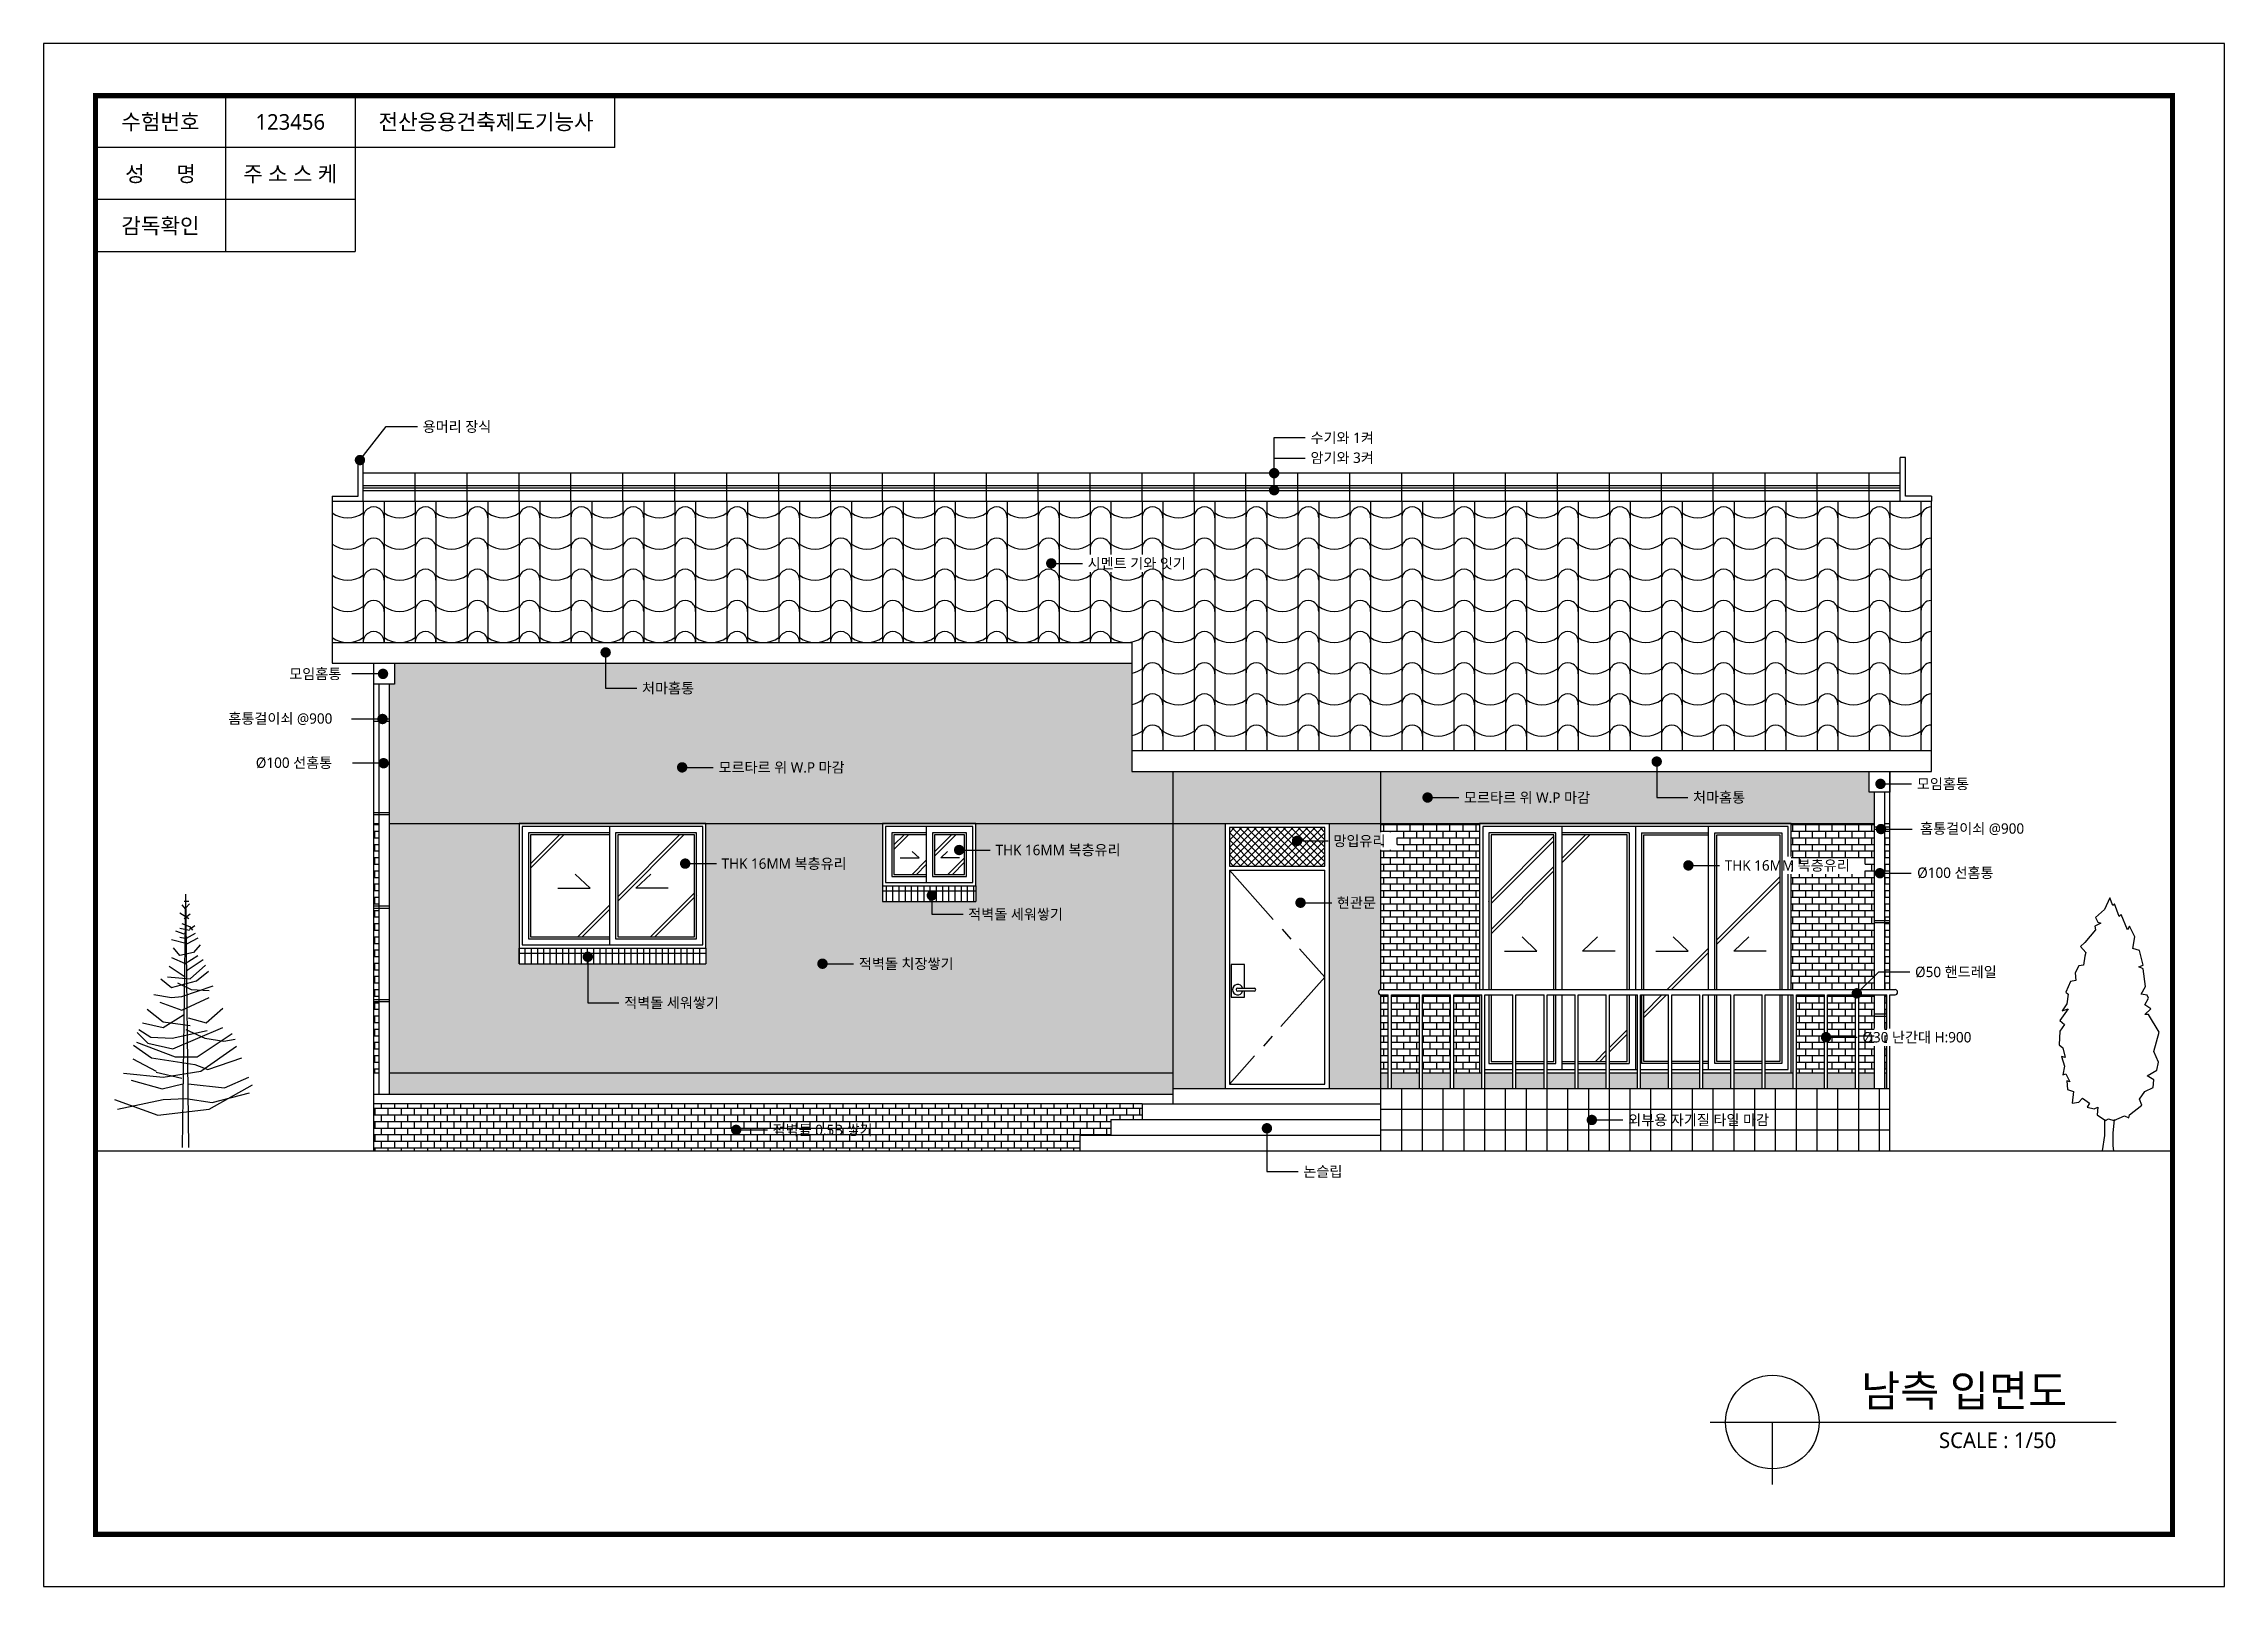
# Model space of a CAD drawing. Header units: millimetres. Extents: x 65625 to 116742, y 6002 to 65128.
# Drawn here: x 95742 to 116742, y 6002 to 20852 of the extents above; entities that cross this region are included whole.
import ezdxf
from ezdxf.enums import TextEntityAlignment as Align

# ---------------------------------------------------------------- set-up
doc = ezdxf.new("R2010")
doc.units = ezdxf.units.MM
doc.header["$LTSCALE"] = 20
doc.linetypes.add('CENTER', pattern=[50.8, 31.75, -6.35, 6.35, -6.35])
for name, color, linetype in [('1-CEN', 1, 'CENTER'), ('2-CON', 2, 'Continuous'), ('3-ETC', 3, 'Continuous'), ('4-WINDOW', 4, 'Continuous'), ('5-FIN', 5, 'Continuous'), ('6-TEXT', 7, 'Continuous')]:
    doc.layers.add(name, color=color, linetype=linetype)
doc.styles.get("Standard").update_dxf_attribs({"font": 'l_10646.ttf'})

msp = doc.modelspace()

# ---------------------------------------------------------------- texts
for s, p in [('수험번호', (96866.919, 20098.758)), ('123456', (98116.919, 20098.758)), ('전산응용건축제도기능사', (100002.202, 20098.758)), ('성      명', (96866.919, 19598.758)), ('주 소 스 케', (98116.919, 19598.758)), ('감독확인', (96866.919, 19098.758))]:
    msp.add_text(s, height=150).set_placement(p, align=Align.MIDDLE_CENTER)
at = {"layer": '6-TEXT'}
for s, height, p in [('용머리 장식', 100, (99391.617, 17115.431)), ('수기와 1켜', 100, (107941.609, 17008.544)), ('암기와 3켜', 100, (107941.609, 16816.652)), ('시멘트 기와 잇기', 100, (105795.292, 15799.462)), ('모임홈통', 100, (98106.664, 14735.856)), ('처마홈통', 100, (101504.194, 14598.456)), ('홈통걸이쇠 @900', 100, (97520.458, 14306.242)), ('%%C100 선홈통', 100, (97785.456, 13880.786)), ('모르타르 위 W.P 마감', 100, (102240.839, 13835.83)), ('모르타르 위 W.P 마감', 100, (109418.969, 13545.464)), ('처마홈통', 100, (111625.466, 13547.385)), ('모임홈통', 100, (113780.406, 13676.846)), ('망입유리', 100, (108161.972, 13128.021)), ('홈통걸이쇠 @900', 100, (113811.882, 13247.232)), ('THK 16MM 복층유리', 100, (102270.172, 12909.259)), ('THK 16MM 복층유리', 100, (104908.213, 13040.361)), ('THK 16MM 복층유리', 100, (111930.602, 12892.012)), ('%%C100 선홈통', 100, (113783.641, 12821.776)), ('현관문', 100, (108195.587, 12533.176)), ('적벽돌 세워쌓기', 100, (104645.292, 12422.046)), ('적벽돌 치장쌓기', 100, (103592.114, 11945.83)), ('%%C50 핸드레일', 100, (113763.476, 11866.928)), ('적벽돌 세워쌓기', 100, (101332.367, 11570.697)), ('%%C30 난간대 H:900', 100, (113255.977, 11238.274)), ('외부용 자기질 타일 마감', 100, (111000.662, 10441.905)), ('적벽돌 0.5B 쌓기', 100, (102761.315, 10346.368)), ('논슬립', 100, (107872.014, 9945.34)), ('남측 입면도', 300, (113243.915, 7733.921)), ('SCALE : 1/50', 150, (113993.915, 7333.921))]:
    msp.add_text(s, height=height, dxfattribs=at).set_placement(p)

# ---------------------------------------------------------------- blocks, each defined once
blk = doc.blocks.new('Tree - type 2 evergreen elevation')
for p, q in [((-4.988, 183.92), (-2.688, 180.971)), ((-2.401, 192), (-4.8, 0)), ((-3.263, 186.869), (0.188, 186.869)), ((-2.401, 192), (0, 0)), ((-2.113, 181.708), (0.763, 184.657)), ((-6.714, 178.022), (0.188, 173.598)), ((-6.714, 166.225), (0.763, 164.75)), ((-4.988, 169.911), (0.763, 167.699)), ((-3.263, 173.598), (1.338, 177.284)), ((0.763, 165.487), (4.788, 168.437)), ((0.763, 167.699), (3.063, 164.75)), ((-0.963, 154.428), (-13.04, 157.377)), ((-3.263, 161.801), (-9.59, 164.013)), ((-6.714, 159.589), (-2.688, 158.852)), ((-1.538, 158.852), (5.364, 162.538)), ((7.089, 158.852), (-0.963, 154.428)), ((-42.371, 67.426), (-24.542, 57.841)), ((-43.521, 51.205), (-19.942, 44.569)), ((-24.542, 57.104), (-4.988, 52.68)), ((27.218, 45.307), (45.622, 53.417)), ((-19.942, 44.569), (-4.413, 48.256)), ((-0.388, 48.256), (27.218, 45.307))]:
    blk.add_line(p, q)
for points in [[(8.814, 153.691), (3.638, 147.792), (-6.714, 145.58), (-11.315, 151.479)], [(-21.092, 127.885), (-13.04, 121.249), (5.939, 126.41), (15.141, 133.783)], [(-15.916, 129.36), (1.338, 127.885), (12.84, 138.207)], [(-14.766, 137.47), (-2.688, 129.36)], [(-13.04, 144.106), (-2.688, 139.682), (7.089, 145.58)], [(-0.963, 134.521), (11.115, 142.631)], [(-26.268, 116.088), (-13.04, 113.876), (-4.988, 114.613), (18.591, 122.724)], [(-8.439, 124.936), (1.913, 119.775), (15.716, 119.037)], [(-34.895, 94.706), (-19.366, 91.02), (-3.838, 100.605)], [(-31.444, 105.028), (-19.366, 95.443), (1.338, 92.494)], [(-21.667, 110.19), (-4.988, 104.291), (15.716, 113.876)], [(-0.388, 98.393), (13.415, 94.706), (26.068, 105.766)], [(-39.496, 79.96), (-10.165, 68.901), (6.514, 68.901), (32.969, 86.596)], [(-38.92, 87.333), (-30.869, 79.223), (-11.89, 74.799), (26.068, 91.02)], [(-37.77, 89.545), (-28.568, 83.647), (-12.465, 82.909), (13.99, 88.808)], [(-2.113, 89.545), (12.265, 82.909), (26.643, 80.697), (35.27, 82.172)], [(-49.272, 56.366), (-19.366, 53.417), (9.389, 57.841), (36.42, 77.011)], [(-41.796, 77.748), (-27.993, 68.163), (4.788, 63.002), (14.565, 59.316), (40.446, 68.163)], [(-56.174, 36.459), (-23.392, 24.662), (15.716, 29.086), (48.497, 47.519)], [(-53.873, 29.086), (-19.366, 36.459), (-2.113, 37.196), (18.016, 34.247), (46.197, 41.62)]]:
    blk.add_lwpolyline(points)
blk = doc.blocks.new('Tree - type 2 deciduous elevation')
blk.add_lwpolyline([(-2.754, 191.699), (-6.78, 182.851), (-13.682, 176.953), (-11.956, 173.266), (-9.656, 172.529), (-14.257, 170.317), (-13.682, 167.368), (-21.733, 157.783), (-25.184, 154.834), (-21.158, 150.41), (-21.733, 147.461), (-22.884, 140.825), (-26.334, 140.087), (-29.21, 134.926), (-28.635, 129.028), (-32.661, 128.291), (-36.111, 120.18), (-34.386, 118.706), (-35.536, 111.333), (-38.987, 106.171), (-34.386, 107.646), (-40.712, 98.798), (-37.261, 95.849), (-40.712, 90.688), (-41.287, 80.366), (-38.412, 78.154), (-36.686, 70.781), (-39.562, 71.518), (-37.261, 64.145), (-38.412, 57.509), (-36.111, 58.247), (-33.236, 52.348), (-35.536, 53.086), (-34.961, 46.45), (-30.36, 44.975), (-31.51, 36.128), (-26.334, 36.865), (-23.459, 39.814), (-18.283, 36.128), (-20.008, 33.178), (-14.832, 31.704), (-11.956, 33.178), (-12.531, 27.28), (-6.205, 22.856), (-3.905, 24.331), (0.121, 22.856), (8.173, 26.543), (11.624, 25.068), (12.199, 27.28), (21.4, 34.653), (19.675, 39.077), (23.701, 44.975), (30.027, 47.924), (30.602, 53.823), (25.426, 56.772), (32.903, 61.196), (34.053, 67.094), (30.602, 75.205), (34.628, 89.951), (26.576, 103.222), (23.701, 103.222), (28.302, 107.646), (23.701, 110.595), (26.576, 115.756), (25.426, 117.968), (20.825, 118.706), (24.276, 124.604), (22.551, 137.876), (19.1, 139.35), (22.551, 140.825), (19.675, 151.884), (14.499, 153.359), (16.224, 162.207), (12.199, 170.317), (10.473, 167.368), (5.872, 179.165), (4.147, 177.69), (0.696, 187.275), (-0.454, 185.8)], close=True)
for points in [[(-6.813, 23.669), (-6.813, 11.669), (-8.627, 0)], [(0.387, 23.669), (-0.576, 13.271), (-0.576, 3.686), (0, 0)]]:
    blk.add_lwpolyline(points)

# ---------------------------------------------------------------- hatches: boundary and pattern name
at = {"layer": '3-ETC'}
h = msp.add_hatch(dxfattribs=at)
h.set_pattern_fill('_USER', color=256, scale=60, angle=90, pattern_type=0)
h.set_pattern_definition([(90, (0, 0), (-60, 4e-15), [])])
h.paths.add_polyline_path([(104720.292, 12696.121), (103820.292, 12696.121), (103820.292, 12596.121), (104720.292, 12596.121)])
h.paths.add_polyline_path([(104720.292, 12746.121), (103820.292, 12746.121), (103820.292, 12696.121), (104720.292, 12696.121)])
h = msp.add_hatch(dxfattribs=at)
h.set_pattern_fill('_USER', color=256, scale=60, angle=90, pattern_type=0)
h.set_pattern_definition([(90, (100320.29, 11996.12), (-60, 4e-15), [])])
h.paths.add_polyline_path([(102120.292, 12096.121), (100320.292, 12096.121), (100320.292, 11996.121), (102120.292, 11996.121)])
h.paths.add_polyline_path([(102120.292, 12146.121), (100320.292, 12146.121), (100320.292, 12096.121), (102120.292, 12096.121)])
at = {"layer": '4-WINDOW'}
h = msp.add_hatch(dxfattribs=at)
h.set_pattern_fill('_USER', color=5, scale=50, angle=45, double=1, pattern_type=0)
h.set_pattern_definition([(45, (0, 0), (-35.35534, 35.35534), []), (135, (0, 0), (-35.35534, -35.35534), [])])
h.paths.add_polyline_path([(108080.292, 13306.121), (107160.292, 13306.121), (107160.292, 12936.121), (108080.292, 12936.121)])
at = {"layer": '6-TEXT'}
h = msp.add_hatch(dxfattribs=at)
h.set_pattern_fill('AR-SAND', color=5, scale=5)
h.paths.add_polyline_path([(106220.292, 14887.676), (99120.292, 14887.676), (99120.292, 14687.676), (99070.292, 14687.676), (99070.292, 13346.121), (106620.292, 13346.121), (106620.292, 13847.676), (106220.292, 13847.676)])
h.paths.add_polyline_path([(101915.839, 13885.83, -1), (101865.839, 13885.83, -1)], flags=16)
h.paths.add_polyline_path([(108620.292, 13847.676), (106620.292, 13847.676), (106620.292, 13346.121), (108620.292, 13346.121)])
h.paths.add_polyline_path([(108620.292, 13847.676), (108620.292, 13346.121), (113370.292, 13346.121), (113370.292, 13647.676), (113320.292, 13647.676), (113320.292, 13847.676)])
h.paths.add_polyline_path([(109093.969, 13595.464, -1), (109043.969, 13595.464, -1)], flags=16)
h.paths.add_polyline_path([(106620.292, 10946.121), (99070.292, 10946.121), (99070.292, 10736.121), (106620.292, 10736.121)])
h.paths.add_polyline_path([(108690.292, 10946.121), (108620.292, 10946.121), (108620.292, 10796.121), (108690.292, 10796.121)])
h.paths.add_polyline_path([(108990.292, 10946.121), (108720.292, 10946.121), (108720.292, 10796.121), (108990.292, 10796.121)])
h.paths.add_polyline_path([(109290.292, 10946.121), (109020.292, 10946.121), (109020.292, 10796.121), (109290.292, 10796.121)])
h.paths.add_polyline_path([(109590.292, 10946.121), (109570.292, 10946.121), (109320.292, 10946.121), (109320.292, 10796.121), (109590.292, 10796.121)])
h.paths.add_polyline_path([(109890.292, 10946.121), (109620.292, 10946.121), (109620.292, 10796.121), (109890.292, 10796.121)])
h.paths.add_polyline_path([(110190.292, 10946.121), (109920.292, 10946.121), (109920.292, 10796.121), (110190.292, 10796.121)])
h.paths.add_polyline_path([(110490.292, 10946.121), (110220.292, 10946.121), (110220.292, 10796.121), (110490.292, 10796.121)])
h.paths.add_polyline_path([(110790.292, 10946.121), (110520.292, 10946.121), (110520.292, 10796.121), (110790.292, 10796.121)])
h.paths.add_polyline_path([(111090.292, 10946.121), (110820.292, 10946.121), (110820.292, 10796.121), (111090.292, 10796.121)])
h.paths.add_polyline_path([(111390.292, 10946.121), (111120.292, 10946.121), (111120.292, 10796.121), (111390.292, 10796.121)])
h.paths.add_polyline_path([(111690.292, 10946.121), (111420.292, 10946.121), (111420.292, 10796.121), (111690.292, 10796.121)])
h.paths.add_polyline_path([(111990.292, 10946.121), (111720.292, 10946.121), (111720.292, 10796.121), (111990.292, 10796.121)])
h.paths.add_polyline_path([(112290.292, 10946.121), (112020.292, 10946.121), (112020.292, 10796.121), (112290.292, 10796.121)])
h.paths.add_polyline_path([(112590.292, 10946.121), (112320.292, 10946.121), (112320.292, 10796.121), (112590.292, 10796.121)])
h.paths.add_polyline_path([(112890.292, 10946.121), (112620.292, 10946.121), (112620.292, 10796.121), (112890.292, 10796.121)])
h.paths.add_polyline_path([(113190.292, 10946.121), (112920.292, 10946.121), (112920.292, 10796.121), (113190.292, 10796.121)])
h.paths.add_polyline_path([(113370.292, 10946.121), (113220.292, 10946.121), (113220.292, 10796.121), (113370.292, 10796.121)])
h.paths.add_polyline_path([(113490.292, 10946.121), (113470.292, 10946.121), (113470.292, 10796.121), (113490.292, 10796.121)])
h.paths.add_polyline_path([(102212.562, 13800.661), (103607.765, 13800.661), (103607.765, 13970.323), (102212.562, 13970.323)], flags=24)
h.paths.add_polyline_path([(101475.884, 14562.983), (102086.019, 14562.983), (102086.019, 14732.848), (101475.884, 14732.848)], flags=24)
h.paths.add_polyline_path([(111597.155, 13511.912), (112207.29, 13511.912), (112207.29, 13681.777), (111597.155, 13681.777)], flags=24)
h.paths.add_polyline_path([(109390.692, 13510.295), (110785.894, 13510.295), (110785.894, 13679.957), (109390.692, 13679.957)], flags=24)
h = msp.add_hatch(dxfattribs=at)
h.set_pattern_fill('BRICK', color=5, scale=10)
h.paths.add_polyline_path([(100320.292, 11996.121), (100320.292, 12146.121), (100320.292, 13346.121), (99070.292, 13346.121), (99070.292, 10946.121), (106620.292, 10946.121), (106620.292, 13346.121), (104720.292, 13346.121), (104720.292, 12746.121), (104720.292, 12596.121), (103820.292, 12596.121), (103820.292, 12746.121), (103820.292, 13346.121), (102120.292, 13346.121), (102120.292, 12146.121), (102120.292, 11996.121)])
h.paths.add_polyline_path([(103217.114, 11995.83, -1), (103267.114, 11995.83, -1)], flags=16)
h.paths.add_polyline_path([(107120.292, 13346.121), (106620.292, 13346.121), (106620.292, 10946.121), (106620.292, 10796.121), (107120.292, 10796.121)])
h.paths.add_polyline_path([(108620.292, 13346.121), (108120.292, 13346.121), (108120.292, 10796.121), (108620.292, 10796.121), (108620.292, 11696.121, -1), (108620.292, 11746.121)])
h.paths.add_polyline_path([(102241.861, 12873.786), (103632.469, 12873.786), (103632.469, 13043.651), (102241.861, 13043.651)], flags=24)
h.paths.add_polyline_path([(104879.902, 13004.888), (106270.511, 13004.888), (106270.511, 13174.753), (104879.902, 13174.753)], flags=24)
h.paths.add_polyline_path([(104616.947, 12386.54), (105686.069, 12386.54), (105686.069, 12556.607), (104616.947, 12556.607)], flags=24)
h.paths.add_polyline_path([(101304.022, 11535.19), (102373.144, 11535.19), (102373.144, 11705.258), (101304.022, 11705.258)], flags=24)
h.paths.add_polyline_path([(103563.77, 11910.323), (104632.891, 11910.323), (104632.891, 12080.391), (103563.77, 12080.391)], flags=24)
h.paths.add_polyline_path([(108168.121, 12502.061), (108638.189, 12502.061), (108638.189, 12666.858), (108168.121, 12666.858)], flags=9)
h.paths.add_polyline_path([(108133.627, 13092.515), (108743.83, 13092.515), (108743.83, 13262.582), (108133.627, 13262.582)], flags=9)
h = msp.add_hatch(dxfattribs=at)
h.set_pattern_fill('BRICK', color=5, scale=10)
h.paths.add_polyline_path([(108690.292, 11696.121), (108620.292, 11696.121), (108620.292, 10946.121), (108690.292, 10946.121)])
h.paths.add_polyline_path([(108990.292, 11696.121), (108720.292, 11696.121), (108720.292, 10946.121), (108990.292, 10946.121)])
h.paths.add_polyline_path([(109290.292, 11696.121), (109020.292, 11696.121), (109020.292, 10946.121), (109290.292, 10946.121)])
h.paths.add_polyline_path([(109570.292, 11696.121), (109320.292, 11696.121), (109320.292, 10946.121), (109570.292, 10946.121)])
h.paths.add_polyline_path([(112890.292, 11696.121), (112620.292, 11696.121), (112620.292, 10946.121), (112890.292, 10946.121), (112890.292, 11268.807, -0.226918536), (112880.977, 11288.274, -0.226918536), (112890.292, 11307.741)])
h.paths.add_polyline_path([(113190.292, 11689.108, -0.10570878), (113182.539, 11696.121), (112920.292, 11696.121), (112920.292, 11308.771, -0.24502108), (112930.977, 11288.274), (113190.292, 11288.274)])
h.paths.add_polyline_path([(113370.292, 11696.121), (113223.093, 11696.121, -0.043024391), (113220.292, 11692.866), (113220.292, 10946.121), (113370.292, 10946.121)])
h.paths.add_polyline_path([(113190.292, 11288.274), (112930.977, 11288.274, -0.24502108), (112920.292, 11267.778), (112920.292, 10946.121), (113190.292, 10946.121)])
h.paths.add_polyline_path([(113490.292, 11696.121), (113470.292, 11696.121), (113470.292, 11511.898), (113490.292, 11511.898)])
h.paths.add_polyline_path([(113490.292, 11491.898), (113470.292, 11491.898), (113470.292, 10946.121), (113490.292, 10946.121)])
h.paths.add_polyline_path([(113227.7, 11203.105), (114504.997, 11203.105), (114504.997, 11372.768), (113227.7, 11372.768)], flags=9)
h = msp.add_hatch(dxfattribs=at)
h.set_pattern_fill('_USER', color=5, scale=200, double=1, pattern_type=0)
h.set_pattern_definition([(0, (108620.3, 10196.12), (0, 200), []), (90, (108620.3, 10196.12), (-200, 1e-14), [])])
h.paths.add_polyline_path([(113520.292, 10796.121), (108620.292, 10796.121), (108620.292, 10196.121), (113520.292, 10196.121)])
h.paths.add_polyline_path([(110625.662, 10491.905, -1), (110675.662, 10491.905, -1)], flags=16)
h.paths.add_polyline_path([(110972.317, 10406.399), (112544.141, 10406.399), (112544.141, 10576.466), (110972.317, 10576.466)], flags=24)
h = msp.add_hatch(dxfattribs=at)
h.set_pattern_fill('BRICK', color=5, scale=10)
h.paths.add_polyline_path([(105720.292, 10346.121), (106020.292, 10346.121), (106020.292, 10496.121), (106320.292, 10496.121), (106320.292, 10646.121), (98920.292, 10646.121), (98920.292, 10196.121), (105720.292, 10196.121)])
h.paths.add_polyline_path([(102386.315, 10396.368, -1), (102436.315, 10396.368, -1)], flags=16)
h.paths.add_polyline_path([(102732.971, 10310.861), (103867.498, 10310.861), (103867.498, 10480.929), (102732.971, 10480.929)], flags=24)

# ---------------------------------------------------------------- linework, layer by layer
for p, q in [((101241.919, 20352.386), (96241.919, 20352.386)), ((96241.919, 20352.386), (96241.919, 18852.386)), ((97491.919, 20352.386), (97491.919, 18852.386)), ((98741.919, 20352.386), (98741.919, 18852.386)), ((101241.919, 19852.386), (101241.919, 20352.386)), ((101241.919, 19852.386), (96241.919, 19852.386)), ((98741.919, 19352.386), (96241.919, 19352.386)), ((96241.919, 18852.386), (98741.919, 18852.386))]:
    msp.add_line(p, q)
msp.add_lwpolyline([(95741.919, 6002.386), (116741.919, 6002.386), (116741.919, 20852.386), (95741.919, 20852.386)], close=True)
at = {"const_width": 50}
msp.add_lwpolyline([(96241.919, 6502.386), (116241.919, 6502.386), (116241.919, 20352.386), (96241.919, 20352.386)], close=True, dxfattribs=at)
at = {"layer": '1-CEN'}
for p, q in [((107160.292, 12896.121), (108080.292, 11866.121)), ((108080.292, 11866.121), (107160.292, 10836.121))]:
    msp.add_line(p, q, dxfattribs=at)
at = {"layer": '2-CON'}
for p, q in [((98520.292, 16447.676), (98520.292, 14887.676)), ((98520.292, 16447.676), (113920.292, 16447.676)), ((113920.292, 13847.676), (113920.292, 16447.676)), ((98520.292, 15087.676), (106220.292, 15087.676)), ((106220.292, 15087.676), (106220.292, 13847.676)), ((98520.292, 14887.676), (106220.292, 14887.676)), ((98920.292, 10196.121), (98920.292, 14887.676)), ((113920.292, 14046.121), (106220.292, 14046.121)), ((106220.292, 13847.676), (113920.292, 13847.676)), ((106620.292, 10646.121), (106620.292, 13847.676)), ((108620.292, 13262.578), (108620.292, 13847.676)), ((113520.292, 11746.121), (113520.292, 13847.676)), ((98920.292, 13346.121), (98970.292, 13346.121)), ((99070.292, 13346.121), (113370.292, 13346.121)), ((113470.292, 13346.121), (113520.292, 13346.121)), ((108620.292, 11746.121), (108620.292, 13092.511)), ((108620.292, 10196.121), (108620.292, 11696.121)), ((113520.292, 11372.764), (113520.292, 11696.121)), ((113520.292, 10196.121), (113520.292, 11203.102)), ((98920.292, 10946.121), (98970.292, 10946.121)), ((99070.292, 10946.121), (106620.292, 10946.121)), ((108620.292, 10946.121), (108690.292, 10946.121)), ((108720.292, 10946.121), (108990.292, 10946.121)), ((109020.292, 10946.121), (109290.292, 10946.121)), ((109320.292, 10946.121), (109590.292, 10946.121)), ((109620.292, 10946.121), (109890.292, 10946.121)), ((109920.292, 10946.121), (110190.292, 10946.121)), ((110220.292, 10946.121), (110490.292, 10946.121)), ((110520.292, 10946.121), (110790.292, 10946.121)), ((110820.292, 10946.121), (111090.292, 10946.121)), ((111120.292, 10946.121), (111390.292, 10946.121)), ((111420.292, 10946.121), (111690.292, 10946.121)), ((111720.292, 10946.121), (111990.292, 10946.121)), ((112020.292, 10946.121), (112290.292, 10946.121)), ((112320.292, 10946.121), (112590.292, 10946.121)), ((112620.292, 10946.121), (112890.292, 10946.121)), ((112920.292, 10946.121), (113190.292, 10946.121)), ((113220.292, 10946.121), (113370.292, 10946.121)), ((113470.292, 10946.121), (113490.292, 10946.121)), ((96241.919, 10196.121), (116241.919, 10196.121))]:
    msp.add_line(p, q, dxfattribs=at)
at = {"layer": '3-ETC'}
for p, q in [((98770.292, 16867.896), (98820.292, 16867.896)), ((98770.292, 16497.676), (98770.292, 16867.896)), ((98820.292, 16717.896), (98820.292, 16867.896)), ((113670.292, 16867.896), (113620.292, 16867.896)), ((113620.292, 16717.896), (113620.292, 16867.896)), ((113670.292, 16497.676), (113670.292, 16867.896)), ((113620.292, 16717.896), (98820.292, 16717.896)), ((98820.292, 16447.676), (98820.292, 16717.896)), ((113620.292, 16597.198), (98820.292, 16597.198)), ((99320.292, 16447.676), (99320.292, 16717.896)), ((99820.292, 16447.676), (99820.292, 16717.896)), ((100320.292, 16447.676), (100320.292, 16717.896)), ((100820.292, 16447.676), (100820.292, 16717.896)), ((101320.292, 16447.676), (101320.292, 16717.896)), ((101820.292, 16447.676), (101820.292, 16717.896)), ((102320.292, 16447.676), (102320.292, 16717.896)), ((102820.292, 16447.676), (102820.292, 16717.896)), ((103320.292, 16447.676), (103320.292, 16717.896)), ((103820.292, 16447.676), (103820.292, 16717.896)), ((104320.292, 16447.676), (104320.292, 16717.896)), ((104820.292, 16447.676), (104820.292, 16717.896)), ((105320.292, 16447.676), (105320.292, 16717.896)), ((105820.292, 16447.676), (105820.292, 16717.896)), ((106320.292, 16447.676), (106320.292, 16717.896)), ((106820.292, 16447.676), (106820.292, 16717.896)), ((107320.292, 16447.676), (107320.292, 16717.896)), ((107820.292, 16447.676), (107820.292, 16717.896)), ((108320.292, 16447.676), (108320.292, 16717.896)), ((108820.292, 16447.676), (108820.292, 16717.896)), ((109320.292, 16447.676), (109320.292, 16717.896)), ((109820.292, 16447.676), (109820.292, 16717.896)), ((110320.292, 16447.676), (110320.292, 16717.896)), ((110820.292, 16447.676), (110820.292, 16717.896)), ((111320.292, 16447.676), (111320.292, 16717.896)), ((111820.292, 16447.676), (111820.292, 16717.896)), ((112320.292, 16447.676), (112320.292, 16717.896)), ((112820.292, 16447.676), (112820.292, 16717.896)), ((113320.292, 16447.676), (113320.292, 16717.896)), ((113620.292, 16447.676), (113620.292, 16717.896)), ((113620.292, 16447.676), (113620.292, 16717.896)), ((98520.292, 16497.676), (98770.292, 16497.676)), ((98520.292, 16497.676), (98520.292, 16447.676)), ((113620.292, 16572.198), (98820.292, 16572.198)), ((113620.292, 16547.198), (98820.292, 16547.198)), ((98820.292, 16447.676), (98820.292, 15087.676)), ((99020.292, 16447.676), (99020.292, 15087.676)), ((99320.292, 16447.676), (99320.292, 15087.676)), ((99520.292, 16447.676), (99520.292, 15087.676)), ((99820.292, 16447.676), (99820.292, 15087.676)), ((100020.292, 16447.676), (100020.292, 15087.676)), ((100320.292, 16447.676), (100320.292, 15087.676)), ((100520.292, 16447.676), (100520.292, 15087.676)), ((100820.292, 16447.676), (100820.292, 15087.676)), ((101020.292, 16447.676), (101020.292, 15087.676)), ((101320.292, 16447.676), (101320.292, 15087.676)), ((101520.292, 16447.676), (101520.292, 15087.676)), ((101820.292, 16447.676), (101820.292, 15087.676)), ((102020.292, 16447.676), (102020.292, 15087.676)), ((102320.292, 16447.676), (102320.292, 15087.676)), ((102520.292, 16447.676), (102520.292, 15087.676)), ((102820.292, 16447.676), (102820.292, 15087.676)), ((103020.292, 16447.676), (103020.292, 15087.676)), ((103320.292, 16447.676), (103320.292, 15087.676)), ((103520.292, 16447.676), (103520.292, 15087.676)), ((103820.292, 16447.676), (103820.292, 15087.676)), ((104020.292, 16447.676), (104020.292, 15087.676)), ((104320.292, 16447.676), (104320.292, 15087.676)), ((104520.292, 16447.676), (104520.292, 15087.676)), ((104820.292, 16447.676), (104820.292, 15087.676)), ((105020.292, 16447.676), (105020.292, 15087.676)), ((105320.292, 16447.676), (105320.292, 15087.676)), ((105520.292, 16447.676), (105520.292, 15087.676)), ((105820.292, 16447.676), (105820.292, 15934.052)), ((106020.292, 16447.676), (106020.292, 15934.052)), ((106320.292, 16447.676), (106320.292, 15934.052)), ((106520.292, 16447.676), (106520.292, 15087.676)), ((106820.292, 16447.676), (106820.292, 15087.676)), ((107020.292, 16447.676), (107020.292, 15087.676)), ((107320.292, 16447.676), (107320.292, 15087.676)), ((107520.292, 16447.676), (107520.292, 15087.676)), ((107820.292, 16447.676), (107820.292, 15087.676)), ((108020.292, 16447.676), (108020.292, 15087.676)), ((108320.292, 16447.676), (108320.292, 15087.676)), ((108520.292, 16447.676), (108520.292, 15087.676)), ((108820.292, 16447.676), (108820.292, 15087.676)), ((109020.292, 16447.676), (109020.292, 15087.676)), ((109320.292, 16447.676), (109320.292, 15087.676)), ((109520.292, 16447.676), (109520.292, 15087.676)), ((109820.292, 16447.676), (109820.292, 15087.676)), ((110020.292, 16447.676), (110020.292, 15087.676)), ((110320.292, 16447.676), (110320.292, 15087.676)), ((110520.292, 16447.676), (110520.292, 15087.676)), ((110820.292, 16447.676), (110820.292, 15087.676)), ((111020.292, 16447.676), (111020.292, 15087.676)), ((111320.292, 16447.676), (111320.292, 15087.676)), ((111520.292, 16447.676), (111520.292, 15087.676)), ((111820.292, 16447.676), (111820.292, 15087.676)), ((112020.292, 16447.676), (112020.292, 15087.676)), ((112320.292, 16447.676), (112320.292, 15087.676)), ((112520.292, 16447.676), (112520.292, 15087.676)), ((112820.292, 16447.676), (112820.292, 15087.676)), ((113020.292, 16447.676), (113020.292, 15087.676)), ((113320.292, 16447.676), (113320.292, 15087.676)), ((113520.292, 16447.676), (113520.292, 15087.676)), ((113920.292, 16497.676), (113670.292, 16497.676)), ((113820.292, 16447.676), (113820.292, 15087.676)), ((113920.292, 16497.676), (113920.292, 16447.676)), ((105820.292, 15763.782), (105820.292, 15087.676)), ((106020.292, 15763.782), (106020.292, 15087.676)), ((106320.292, 15763.782), (106320.292, 15087.676)), ((106320.292, 15247.676), (106320.292, 14046.121)), ((106520.292, 15247.676), (106520.292, 14046.121)), ((106820.292, 15247.676), (106820.292, 14046.121)), ((107020.292, 15247.676), (107020.292, 14046.121)), ((107320.292, 15247.676), (107320.292, 14046.121)), ((107520.292, 15247.676), (107520.292, 14046.121)), ((107820.292, 15247.676), (107820.292, 14046.121)), ((108020.292, 15247.676), (108020.292, 14046.121)), ((108320.292, 15247.676), (108320.292, 14046.121)), ((108520.292, 15247.676), (108520.292, 14046.121)), ((108820.292, 15247.676), (108820.292, 14046.121)), ((109020.292, 15247.676), (109020.292, 14046.121)), ((109320.292, 15247.676), (109320.292, 14046.121)), ((109520.292, 15247.676), (109520.292, 14046.121)), ((109820.292, 15247.676), (109820.292, 14046.121)), ((110020.292, 15247.676), (110020.292, 14046.121)), ((110320.292, 15247.676), (110320.292, 14046.121)), ((110520.292, 15247.676), (110520.292, 14046.121)), ((110820.292, 15247.676), (110820.292, 14046.121)), ((111020.292, 15247.676), (111020.292, 14046.121)), ((111320.292, 15247.676), (111320.292, 14046.121)), ((111520.292, 15247.676), (111520.292, 14046.121)), ((111820.292, 15247.676), (111820.292, 14046.121)), ((112020.292, 15247.676), (112020.292, 14046.121)), ((112320.292, 15247.676), (112320.292, 14046.121)), ((112520.292, 15247.676), (112520.292, 14046.121)), ((112820.292, 15247.676), (112820.292, 14046.121)), ((113020.292, 15247.676), (113020.292, 14046.121)), ((113320.292, 15247.676), (113320.292, 14046.121)), ((113520.292, 15247.676), (113520.292, 14046.121)), ((113820.292, 15247.676), (113820.292, 14046.121)), ((98920.292, 14887.676), (99120.292, 14887.676)), ((98920.292, 14687.676), (98920.292, 14887.676)), ((99120.292, 14887.676), (99120.292, 14687.676)), ((99120.292, 14687.676), (98920.292, 14687.676)), ((98970.292, 14687.676), (98970.292, 10736.121)), ((99070.292, 14687.676), (99070.292, 10736.121)), ((98920.292, 14351.898), (99070.292, 14351.898)), ((98920.292, 14331.898), (99070.292, 14331.898)), ((98920.292, 13451.898), (99070.292, 13451.898)), ((113370.292, 13647.676), (113370.292, 11746.121)), ((113470.292, 13647.676), (113470.292, 11746.121)), ((98920.292, 13431.898), (99070.292, 13431.898)), ((113370.292, 13311.898), (113520.292, 13311.898)), ((113370.292, 13291.898), (113520.292, 13291.898)), ((104172.348, 13015.383), (104105.321, 13075.741)), ((104380.29, 13015.383), (104447.317, 13075.741)), ((101005.381, 12722.204), (100861.614, 12857.426)), ((101445.127, 12722.204), (101588.894, 12857.426)), ((103991.429, 13015.383), (104172.348, 13015.383)), ((104561.209, 13015.383), (104380.29, 13015.383)), ((100692.906, 12722.204), (101005.381, 12722.204)), ((101757.601, 12722.204), (101445.127, 12722.204)), ((103820.292, 12746.121), (103820.292, 12596.121)), ((103820.292, 12696.121), (104720.292, 12696.121)), ((104720.292, 12746.121), (104720.292, 12596.121)), ((98920.292, 12551.898), (99070.292, 12551.898)), ((98920.292, 12531.898), (99070.292, 12531.898)), ((103820.292, 12596.121), (104720.292, 12596.121)), ((113370.292, 12411.898), (113520.292, 12411.898)), ((113370.292, 12391.898), (113520.292, 12391.898)), ((110122.097, 12118.014), (109978.331, 12253.236)), ((110561.844, 12118.014), (110705.611, 12253.236)), ((111578.739, 12118.014), (111434.973, 12253.236)), ((112018.486, 12118.014), (112162.253, 12253.236)), ((100320.292, 12146.121), (100320.292, 11996.121)), ((100320.292, 12096.121), (102120.292, 12096.121)), ((100320.292, 11996.121), (102120.292, 11996.121)), ((102120.292, 12146.121), (102120.292, 11996.121)), ((109809.623, 12118.014), (110122.097, 12118.014)), ((110874.318, 12118.014), (110561.844, 12118.014)), ((111266.265, 12118.014), (111578.739, 12118.014)), ((112330.96, 12118.014), (112018.486, 12118.014)), ((98920.292, 11651.898), (99070.292, 11651.898)), ((98920.292, 11631.898), (99070.292, 11631.898)), ((108620.292, 11746.121), (113570.292, 11746.121)), ((108620.292, 11696.121), (108690.292, 11696.121)), ((108690.292, 10796.121), (108690.292, 11696.121)), ((108720.292, 10796.121), (108720.292, 11696.121)), ((108720.292, 11696.121), (108990.292, 11696.121)), ((108990.292, 10796.121), (108990.292, 11696.121)), ((109020.292, 10796.121), (109020.292, 11696.121)), ((109020.292, 11696.121), (109290.292, 11696.121)), ((109290.292, 10796.121), (109290.292, 11696.121)), ((109320.292, 10796.121), (109320.292, 11696.121)), ((109320.292, 11696.121), (109590.292, 11696.121)), ((109590.292, 10796.121), (109590.292, 11696.121)), ((109620.292, 10796.121), (109620.292, 11696.121)), ((109620.292, 11696.121), (109890.292, 11696.121)), ((109890.292, 10796.121), (109890.292, 11696.121)), ((109920.292, 10796.121), (109920.292, 11696.121)), ((109920.292, 11696.121), (110190.292, 11696.121)), ((110190.292, 10796.121), (110190.292, 11696.121)), ((110220.292, 10796.121), (110220.292, 11696.121)), ((110220.292, 11696.121), (110490.292, 11696.121)), ((110490.292, 10796.121), (110490.292, 11696.121)), ((110520.292, 10796.121), (110520.292, 11696.121)), ((110520.292, 11696.121), (110790.292, 11696.121)), ((110790.292, 10796.121), (110790.292, 11696.121)), ((110820.292, 10796.121), (110820.292, 11696.121)), ((110820.292, 11696.121), (111090.292, 11696.121)), ((111090.292, 10796.121), (111090.292, 11696.121)), ((111120.292, 10796.121), (111120.292, 11696.121)), ((111120.292, 11696.121), (111390.292, 11696.121)), ((111390.292, 10796.121), (111390.292, 11696.121)), ((111420.292, 10796.121), (111420.292, 11696.121)), ((111420.292, 11696.121), (111690.292, 11696.121)), ((111690.292, 10796.121), (111690.292, 11696.121)), ((111720.292, 10796.121), (111720.292, 11696.121)), ((111720.292, 11696.121), (111990.292, 11696.121)), ((111990.292, 10796.121), (111990.292, 11696.121)), ((112020.292, 10796.121), (112020.292, 11696.121)), ((112020.292, 11696.121), (112290.292, 11696.121)), ((112290.292, 10796.121), (112290.292, 11696.121)), ((112320.292, 10796.121), (112320.292, 11696.121)), ((112320.292, 11696.121), (112590.292, 11696.121)), ((112590.292, 10796.121), (112590.292, 11696.121)), ((112620.292, 10796.121), (112620.292, 11696.121)), ((112620.292, 11696.121), (112890.292, 11696.121)), ((112890.292, 10796.121), (112890.292, 11696.121)), ((112920.292, 10796.121), (112920.292, 11696.121)), ((112920.292, 11696.121), (113190.292, 11696.121)), ((113190.292, 10796.121), (113190.292, 11696.121)), ((113220.292, 10796.121), (113220.292, 11696.121)), ((113220.292, 11696.121), (113490.292, 11696.121)), ((113370.292, 11696.121), (113370.292, 11372.764)), ((113470.292, 11696.121), (113470.292, 11372.764)), ((113490.292, 11372.764), (113490.292, 11696.121)), ((113520.292, 11696.121), (113570.292, 11696.121)), ((113520.292, 11372.764), (113520.292, 11696.121)), ((113370.292, 11511.898), (113490.292, 11511.898)), ((113370.292, 11491.898), (113490.292, 11491.898)), ((113370.292, 11203.102), (113370.292, 10796.121)), ((113470.292, 11203.102), (113470.292, 10796.121)), ((113490.292, 10796.121), (113490.292, 11203.102)), ((113520.292, 10796.121), (113520.292, 11203.102))]:
    msp.add_line(p, q, dxfattribs=at)
msp.add_lwpolyline([(113320.292, 13847.676), (113520.292, 13847.676), (113520.292, 13647.676), (113320.292, 13647.676)], close=True, dxfattribs=at)
for centre, radius, start, end in [((98920.292, 16292.456), 100.114, 357.263539, 182.736461), ((99420.292, 16292.456), 100.114, 357.263539, 182.736461), ((99920.292, 16292.456), 100.114, 357.263539, 182.736461), ((100420.292, 16292.456), 100.114, 357.263539, 182.736461), ((100920.292, 16292.456), 100.114, 357.263539, 182.736461), ((101420.292, 16292.456), 100.114, 357.263539, 182.736461), ((101920.292, 16292.456), 100.114, 357.263539, 182.736461), ((102420.292, 16292.456), 100.114, 357.263539, 182.736461), ((102920.292, 16292.456), 100.114, 357.263539, 182.736461), ((103420.292, 16292.456), 100.114, 357.263539, 182.736461), ((103920.292, 16292.456), 100.114, 357.263539, 182.736461), ((104420.292, 16292.456), 100.114, 357.263539, 182.736461), ((104920.292, 16292.456), 100.114, 357.263539, 182.736461), ((105420.292, 16292.456), 100.114, 357.263539, 182.736461), ((105920.292, 16292.456), 100.114, 357.263539, 182.736461), ((106420.292, 16292.456), 100.114, 357.263539, 182.736461), ((106920.292, 16292.456), 100.114, 357.263539, 182.736461), ((107420.292, 16292.456), 100.114, 357.263539, 182.736461), ((107920.292, 16292.456), 100.114, 357.263539, 182.736461), ((108420.292, 16292.456), 100.114, 357.263539, 182.736461), ((108920.292, 16292.456), 100.114, 357.263539, 182.736461), ((109420.292, 16292.456), 100.114, 357.263539, 182.736461), ((109920.292, 16292.456), 100.114, 357.263539, 182.736461), ((110420.292, 16292.456), 100.114, 357.263539, 182.736461), ((110920.292, 16292.456), 100.114, 357.263539, 182.736461), ((111420.292, 16292.456), 100.114, 357.263539, 182.736461), ((111920.292, 16292.456), 100.114, 357.263539, 182.736461), ((112420.292, 16292.456), 100.114, 357.263539, 182.736461), ((112920.292, 16292.456), 100.114, 357.263539, 182.736461), ((113420.292, 16292.456), 100.114, 357.263539, 182.736461), ((113920.292, 16292.456), 100.114, 90, 182.736461), ((98670.292, 16547.916), 260.702, 234.8745254, 305.1254746), ((99170.292, 16547.916), 260.702, 234.8745254, 305.1254746), ((99670.292, 16547.916), 260.702, 234.8745254, 305.1254746), ((100170.292, 16547.916), 260.702, 234.8745254, 305.1254746), ((100670.292, 16547.916), 260.702, 234.8745254, 305.1254746), ((101170.292, 16547.916), 260.702, 234.8745254, 305.1254746), ((101670.292, 16547.916), 260.702, 234.8745254, 305.1254746), ((102170.292, 16547.916), 260.702, 234.8745254, 305.1254746), ((102670.292, 16547.916), 260.702, 234.8745254, 305.1254746), ((103170.292, 16547.916), 260.702, 234.8745254, 305.1254746), ((103670.292, 16547.916), 260.702, 234.8745254, 305.1254746), ((104170.292, 16547.916), 260.702, 234.8745254, 305.1254746), ((104670.292, 16547.916), 260.702, 234.8745254, 305.1254746), ((105170.292, 16547.916), 260.702, 234.8745254, 305.1254746), ((105670.292, 16547.916), 260.702, 234.8745254, 305.1254746), ((106170.292, 16547.916), 260.702, 234.8745254, 305.1254746), ((106670.292, 16547.916), 260.702, 234.8745254, 305.1254746), ((107170.292, 16547.916), 260.702, 234.8745254, 305.1254746), ((107670.292, 16547.916), 260.702, 234.8745254, 305.1254746), ((108170.292, 16547.916), 260.702, 234.8745254, 305.1254746), ((108670.292, 16547.916), 260.702, 234.8745254, 305.1254746), ((109170.292, 16547.916), 260.702, 234.8745254, 305.1254746), ((109670.292, 16547.916), 260.702, 234.8745254, 305.1254746), ((110170.292, 16547.916), 260.702, 234.8745254, 305.1254746), ((110670.292, 16547.916), 260.702, 234.8745254, 305.1254746), ((111170.292, 16547.916), 260.702, 234.8745254, 305.1254746), ((111670.292, 16547.916), 260.702, 234.8745254, 305.1254746), ((112170.292, 16547.916), 260.702, 234.8745254, 305.1254746), ((112670.292, 16547.916), 260.702, 234.8745254, 305.1254746), ((113170.292, 16547.916), 260.702, 234.8745254, 305.1254746), ((113670.292, 16547.916), 260.702, 234.8745254, 305.1254746), ((98670.292, 16247.916), 260.702, 234.8745254, 305.1254746), ((98920.292, 15992.456), 100.114, 357.263539, 182.736461), ((99170.292, 16247.916), 260.702, 234.8745254, 305.1254746), ((99420.292, 15992.456), 100.114, 357.263539, 182.736461), ((99670.292, 16247.916), 260.702, 234.8745254, 305.1254746), ((99920.292, 15992.456), 100.114, 357.263539, 182.736461), ((100170.292, 16247.916), 260.702, 234.8745254, 305.1254746), ((100420.292, 15992.456), 100.114, 357.263539, 182.736461), ((100670.292, 16247.916), 260.702, 234.8745254, 305.1254746), ((100920.292, 15992.456), 100.114, 357.263539, 182.736461), ((101170.292, 16247.916), 260.702, 234.8745254, 305.1254746), ((101420.292, 15992.456), 100.114, 357.263539, 182.736461), ((101670.292, 16247.916), 260.702, 234.8745254, 305.1254746), ((101920.292, 15992.456), 100.114, 357.263539, 182.736461), ((102170.292, 16247.916), 260.702, 234.8745254, 305.1254746), ((102420.292, 15992.456), 100.114, 357.263539, 182.736461), ((102670.292, 16247.916), 260.702, 234.8745254, 305.1254746), ((102920.292, 15992.456), 100.114, 357.263539, 182.736461), ((103170.292, 16247.916), 260.702, 234.8745254, 305.1254746), ((103420.292, 15992.456), 100.114, 357.263539, 182.736461), ((103670.292, 16247.916), 260.702, 234.8745254, 305.1254746), ((103920.292, 15992.456), 100.114, 357.263539, 182.736461), ((104170.292, 16247.916), 260.702, 234.8745254, 305.1254746), ((104420.292, 15992.456), 100.114, 357.263539, 182.736461), ((104670.292, 16247.916), 260.702, 234.8745254, 305.1254746), ((104920.292, 15992.456), 100.114, 357.263539, 182.736461), ((105170.292, 16247.916), 260.702, 234.8745254, 305.1254746), ((105420.292, 15992.456), 100.114, 357.263539, 182.736461), ((105670.292, 16247.916), 260.702, 234.8745254, 305.1254746), ((105920.292, 15992.456), 100.114, 357.263539, 182.736461), ((106170.292, 16247.916), 260.702, 234.8745254, 305.1254746), ((106420.292, 15992.456), 100.114, 357.263539, 182.736461), ((106670.292, 16247.916), 260.702, 234.8745254, 305.1254746), ((106920.292, 15992.456), 100.114, 357.263539, 182.736461), ((107170.292, 16247.916), 260.702, 234.8745254, 305.1254746), ((107420.292, 15992.456), 100.114, 357.263539, 182.736461), ((107670.292, 16247.916), 260.702, 234.8745254, 305.1254746), ((107920.292, 15992.456), 100.114, 357.263539, 182.736461), ((108170.292, 16247.916), 260.702, 234.8745254, 305.1254746), ((108420.292, 15992.456), 100.114, 357.263539, 182.736461), ((108670.292, 16247.916), 260.702, 234.8745254, 305.1254746), ((108920.292, 15992.456), 100.114, 357.263539, 182.736461), ((109170.292, 16247.916), 260.702, 234.8745254, 305.1254746), ((109420.292, 15992.456), 100.114, 357.263539, 182.736461), ((109670.292, 16247.916), 260.702, 234.8745254, 305.1254746), ((109920.292, 15992.456), 100.114, 357.263539, 182.736461), ((110170.292, 16247.916), 260.702, 234.8745254, 305.1254746), ((110420.292, 15992.456), 100.114, 357.263539, 182.736461), ((110670.292, 16247.916), 260.702, 234.8745254, 305.1254746), ((110920.292, 15992.456), 100.114, 357.263539, 182.736461), ((111170.292, 16247.916), 260.702, 234.8745254, 305.1254746), ((111420.292, 15992.456), 100.114, 357.263539, 182.736461), ((111670.292, 16247.916), 260.702, 234.8745254, 305.1254746), ((111920.292, 15992.456), 100.114, 357.263539, 182.736461), ((112170.292, 16247.916), 260.702, 234.8745254, 305.1254746), ((112420.292, 15992.456), 100.114, 357.263539, 182.736461), ((112670.292, 16247.916), 260.702, 234.8745254, 305.1254746), ((112920.292, 15992.456), 100.114, 357.263539, 182.736461), ((113170.292, 16247.916), 260.702, 234.8745254, 305.1254746), ((113420.292, 15992.456), 100.114, 357.263539, 182.736461), ((113670.292, 16247.916), 260.702, 234.8745254, 305.1254746), ((113920.292, 15992.456), 100.114, 90, 182.736461), ((98920.292, 15692.456), 100.114, 357.263539, 182.736461), ((99420.292, 15692.456), 100.114, 357.263539, 182.736461), ((99920.292, 15692.456), 100.114, 357.263539, 182.736461), ((100420.292, 15692.456), 100.114, 357.263539, 182.736461), ((100920.292, 15692.456), 100.114, 357.263539, 182.736461), ((101420.292, 15692.456), 100.114, 357.263539, 182.736461), ((101920.292, 15692.456), 100.114, 357.263539, 182.736461), ((102420.292, 15692.456), 100.114, 357.263539, 182.736461), ((102920.292, 15692.456), 100.114, 357.263539, 182.736461), ((103420.292, 15692.456), 100.114, 357.263539, 182.736461), ((103920.292, 15692.456), 100.114, 357.263539, 182.736461), ((104420.292, 15692.456), 100.114, 357.263539, 182.736461), ((104920.292, 15692.456), 100.114, 357.263539, 182.736461), ((105420.292, 15692.456), 100.114, 357.263539, 182.736461), ((105920.292, 15692.456), 100.114, 357.263539, 182.736461), ((106420.292, 15692.456), 100.114, 357.263539, 182.736461), ((106920.292, 15692.456), 100.114, 357.263539, 182.736461), ((107420.292, 15692.456), 100.114, 357.263539, 182.736461), ((107920.292, 15692.456), 100.114, 357.263539, 182.736461), ((108420.292, 15692.456), 100.114, 357.263539, 182.736461), ((108920.292, 15692.456), 100.114, 357.263539, 182.736461), ((109420.292, 15692.456), 100.114, 357.263539, 182.736461), ((109920.292, 15692.456), 100.114, 357.263539, 182.736461), ((110420.292, 15692.456), 100.114, 357.263539, 182.736461), ((110920.292, 15692.456), 100.114, 357.263539, 182.736461), ((111420.292, 15692.456), 100.114, 357.263539, 182.736461), ((111920.292, 15692.456), 100.114, 357.263539, 182.736461), ((112420.292, 15692.456), 100.114, 357.263539, 182.736461), ((112920.292, 15692.456), 100.114, 357.263539, 182.736461), ((113420.292, 15692.456), 100.114, 357.263539, 182.736461), ((113920.292, 15692.456), 100.114, 90, 182.736461), ((98670.292, 15947.916), 260.702, 234.8745254, 305.1254746), ((99170.292, 15947.916), 260.702, 234.8745254, 305.1254746), ((99670.292, 15947.916), 260.702, 234.8745254, 305.1254746), ((100170.292, 15947.916), 260.702, 234.8745254, 305.1254746), ((100670.292, 15947.916), 260.702, 234.8745254, 305.1254746), ((101170.292, 15947.916), 260.702, 234.8745254, 305.1254746), ((101670.292, 15947.916), 260.702, 234.8745254, 305.1254746), ((102170.292, 15947.916), 260.702, 234.8745254, 305.1254746), ((102670.292, 15947.916), 260.702, 234.8745254, 305.1254746), ((103170.292, 15947.916), 260.702, 234.8745254, 305.1254746), ((103670.292, 15947.916), 260.702, 234.8745254, 305.1254746), ((104170.292, 15947.916), 260.702, 234.8745254, 305.1254746), ((104670.292, 15947.916), 260.702, 234.8745254, 305.1254746), ((105170.292, 15947.916), 260.702, 234.8745254, 305.1254746), ((105670.292, 15947.916), 260.702, 234.8745254, 305.1254746), ((106170.292, 15947.916), 260.702, 234.8745254, 305.1254746), ((106670.292, 15947.916), 260.702, 234.8745254, 305.1254746), ((107170.292, 15947.916), 260.702, 234.8745254, 305.1254746), ((107670.292, 15947.916), 260.702, 234.8745254, 305.1254746), ((108170.292, 15947.916), 260.702, 234.8745254, 305.1254746), ((108670.292, 15947.916), 260.702, 234.8745254, 305.1254746), ((109170.292, 15947.916), 260.702, 234.8745254, 305.1254746), ((109670.292, 15947.916), 260.702, 234.8745254, 305.1254746), ((110170.292, 15947.916), 260.702, 234.8745254, 305.1254746), ((110670.292, 15947.916), 260.702, 234.8745254, 305.1254746), ((111170.292, 15947.916), 260.702, 234.8745254, 305.1254746), ((111670.292, 15947.916), 260.702, 234.8745254, 305.1254746), ((112170.292, 15947.916), 260.702, 234.8745254, 305.1254746), ((112670.292, 15947.916), 260.702, 234.8745254, 305.1254746), ((113170.292, 15947.916), 260.702, 234.8745254, 305.1254746), ((113670.292, 15947.916), 260.702, 234.8745254, 305.1254746), ((98670.292, 15647.916), 260.702, 234.8745254, 305.1254746), ((98920.292, 15392.456), 100.114, 357.263539, 182.736461), ((99170.292, 15647.916), 260.702, 234.8745254, 305.1254746), ((99420.292, 15392.456), 100.114, 357.263539, 182.736461), ((99670.292, 15647.916), 260.702, 234.8745254, 305.1254746), ((99920.292, 15392.456), 100.114, 357.263539, 182.736461), ((100170.292, 15647.916), 260.702, 234.8745254, 305.1254746), ((100420.292, 15392.456), 100.114, 357.263539, 182.736461), ((100670.292, 15647.916), 260.702, 234.8745254, 305.1254746), ((100920.292, 15392.456), 100.114, 357.263539, 182.736461), ((101170.292, 15647.916), 260.702, 234.8745254, 305.1254746), ((101420.292, 15392.456), 100.114, 357.263539, 182.736461), ((101670.292, 15647.916), 260.702, 234.8745254, 305.1254746), ((101920.292, 15392.456), 100.114, 357.263539, 182.736461), ((102170.292, 15647.916), 260.702, 234.8745254, 305.1254746), ((102420.292, 15392.456), 100.114, 357.263539, 182.736461), ((102670.292, 15647.916), 260.702, 234.8745254, 305.1254746), ((102920.292, 15392.456), 100.114, 357.263539, 182.736461), ((103170.292, 15647.916), 260.702, 234.8745254, 305.1254746), ((103420.292, 15392.456), 100.114, 357.263539, 182.736461), ((103670.292, 15647.916), 260.702, 234.8745254, 305.1254746), ((103920.292, 15392.456), 100.114, 357.263539, 182.736461), ((104170.292, 15647.916), 260.702, 234.8745254, 305.1254746), ((104420.292, 15392.456), 100.114, 357.263539, 182.736461), ((104670.292, 15647.916), 260.702, 234.8745254, 305.1254746), ((104920.292, 15392.456), 100.114, 357.263539, 182.736461), ((105170.292, 15647.916), 260.702, 234.8745254, 305.1254746), ((105420.292, 15392.456), 100.114, 357.263539, 182.736461), ((105670.292, 15647.916), 260.702, 234.8745254, 305.1254746), ((105920.292, 15392.456), 100.114, 357.263539, 182.736461), ((106170.292, 15647.916), 260.702, 234.8745254, 305.1254746), ((106420.292, 15392.456), 100.114, 357.263539, 182.736461), ((106670.292, 15647.916), 260.702, 234.8745254, 305.1254746), ((106920.292, 15392.456), 100.114, 357.263539, 182.736461), ((107170.292, 15647.916), 260.702, 234.8745254, 305.1254746), ((107420.292, 15392.456), 100.114, 357.263539, 182.736461), ((107670.292, 15647.916), 260.702, 234.8745254, 305.1254746), ((107920.292, 15392.456), 100.114, 357.263539, 182.736461), ((108170.292, 15647.916), 260.702, 234.8745254, 305.1254746), ((108420.292, 15392.456), 100.114, 357.263539, 182.736461), ((108670.292, 15647.916), 260.702, 234.8745254, 305.1254746), ((108920.292, 15392.456), 100.114, 357.263539, 182.736461), ((109170.292, 15647.916), 260.702, 234.8745254, 305.1254746), ((109420.292, 15392.456), 100.114, 357.263539, 182.736461), ((109670.292, 15647.916), 260.702, 234.8745254, 305.1254746), ((109920.292, 15392.456), 100.114, 357.263539, 182.736461), ((110170.292, 15647.916), 260.702, 234.8745254, 305.1254746), ((110420.292, 15392.456), 100.114, 357.263539, 182.736461), ((110670.292, 15647.916), 260.702, 234.8745254, 305.1254746), ((110920.292, 15392.456), 100.114, 357.263539, 182.736461), ((111170.292, 15647.916), 260.702, 234.8745254, 305.1254746), ((111420.292, 15392.456), 100.114, 357.263539, 182.736461), ((111670.292, 15647.916), 260.702, 234.8745254, 305.1254746), ((111920.292, 15392.456), 100.114, 357.263539, 182.736461), ((112170.292, 15647.916), 260.702, 234.8745254, 305.1254746), ((112420.292, 15392.456), 100.114, 357.263539, 182.736461), ((112670.292, 15647.916), 260.702, 234.8745254, 305.1254746), ((112920.292, 15392.456), 100.114, 357.263539, 182.736461), ((113170.292, 15647.916), 260.702, 234.8745254, 305.1254746), ((113420.292, 15392.456), 100.114, 357.263539, 182.736461), ((113670.292, 15647.916), 260.702, 234.8745254, 305.1254746), ((113920.292, 15392.456), 100.114, 90, 182.736461), ((98670.292, 15347.916), 260.702, 234.8745254, 305.1254746), ((98920.292, 15092.456), 100.114, 357.263539, 182.736461), ((99170.292, 15347.916), 260.702, 234.8745254, 305.1254746), ((99420.292, 15092.456), 100.114, 357.263539, 182.736461), ((99670.292, 15347.916), 260.702, 234.8745254, 305.1254746), ((99920.292, 15092.456), 100.114, 357.263539, 182.736461), ((100170.292, 15347.916), 260.702, 234.8745254, 305.1254746), ((100420.292, 15092.456), 100.114, 357.263539, 182.736461), ((100670.292, 15347.916), 260.702, 234.8745254, 305.1254746), ((100920.292, 15092.456), 100.114, 357.263539, 182.736461), ((101170.292, 15347.916), 260.702, 234.8745254, 305.1254746), ((101420.292, 15092.456), 100.114, 357.263539, 182.736461), ((101670.292, 15347.916), 260.702, 234.8745254, 305.1254746), ((101920.292, 15092.456), 100.114, 357.263539, 182.736461), ((102170.292, 15347.916), 260.702, 234.8745254, 305.1254746), ((102420.292, 15092.456), 100.114, 357.263539, 182.736461), ((102670.292, 15347.916), 260.702, 234.8745254, 305.1254746), ((102920.292, 15092.456), 100.114, 357.263539, 182.736461), ((103170.292, 15347.916), 260.702, 234.8745254, 305.1254746), ((103420.292, 15092.456), 100.114, 357.263539, 182.736461), ((103670.292, 15347.916), 260.702, 234.8745254, 305.1254746), ((103920.292, 15092.456), 100.114, 357.263539, 182.736461), ((104170.292, 15347.916), 260.702, 234.8745254, 305.1254746), ((104420.292, 15092.456), 100.114, 357.263539, 182.736461), ((104670.292, 15347.916), 260.702, 234.8745254, 305.1254746), ((104920.292, 15092.456), 100.114, 357.263539, 182.736461), ((105170.292, 15347.916), 260.702, 234.8745254, 305.1254746), ((105420.292, 15092.456), 100.114, 357.263539, 182.736461), ((105670.292, 15347.916), 260.702, 234.8745254, 305.1254746), ((105920.292, 15092.456), 100.114, 357.263539, 182.736461), ((106170.292, 15347.916), 260.702, 234.8745254, 305.1254746), ((106420.292, 15092.456), 100.114, 357.263539, 182.736461), ((106670.292, 15347.916), 260.702, 234.8745254, 305.1254746), ((106920.292, 15092.456), 100.114, 357.263539, 182.736461), ((107170.292, 15347.916), 260.702, 234.8745254, 305.1254746), ((107420.292, 15092.456), 100.114, 357.263539, 182.736461), ((107670.292, 15347.916), 260.702, 234.8745254, 305.1254746), ((107920.292, 15092.456), 100.114, 357.263539, 182.736461), ((108170.292, 15347.916), 260.702, 234.8745254, 305.1254746), ((108420.292, 15092.456), 100.114, 357.263539, 182.736461), ((108670.292, 15347.916), 260.702, 234.8745254, 305.1254746), ((108920.292, 15092.456), 100.114, 357.263539, 182.736461), ((109170.292, 15347.916), 260.702, 234.8745254, 305.1254746), ((109420.292, 15092.456), 100.114, 357.263539, 182.736461), ((109670.292, 15347.916), 260.702, 234.8745254, 305.1254746), ((109920.292, 15092.456), 100.114, 357.263539, 182.736461), ((110170.292, 15347.916), 260.702, 234.8745254, 305.1254746), ((110420.292, 15092.456), 100.114, 357.263539, 182.736461), ((110670.292, 15347.916), 260.702, 234.8745254, 305.1254746), ((110920.292, 15092.456), 100.114, 357.263539, 182.736461), ((111170.292, 15347.916), 260.702, 234.8745254, 305.1254746), ((111420.292, 15092.456), 100.114, 357.263539, 182.736461), ((111670.292, 15347.916), 260.702, 234.8745254, 305.1254746), ((111920.292, 15092.456), 100.114, 357.263539, 182.736461), ((112170.292, 15347.916), 260.702, 234.8745254, 305.1254746), ((112420.292, 15092.456), 100.114, 357.263539, 182.736461), ((112670.292, 15347.916), 260.702, 234.8745254, 305.1254746), ((112920.292, 15092.456), 100.114, 357.263539, 182.736461), ((113170.292, 15347.916), 260.702, 234.8745254, 305.1254746), ((113420.292, 15092.456), 100.114, 357.263539, 182.736461), ((113670.292, 15347.916), 260.702, 234.8745254, 305.1254746), ((113920.292, 15092.456), 100.114, 90, 182.736461), ((106170.292, 15047.916), 260.702, 281.0572447, 305.1254746), ((106420.292, 14792.456), 100.114, 357.263539, 182.736461), ((106670.292, 15047.916), 260.702, 234.8745254, 305.1254746), ((106920.292, 14792.456), 100.114, 357.263539, 182.736461), ((107170.292, 15047.916), 260.702, 234.8745254, 305.1254746), ((107420.292, 14792.456), 100.114, 357.263539, 182.736461), ((107670.292, 15047.916), 260.702, 234.8745254, 305.1254746), ((107920.292, 14792.456), 100.114, 357.263539, 182.736461), ((108170.292, 15047.916), 260.702, 234.8745254, 305.1254746), ((108420.292, 14792.456), 100.114, 357.263539, 182.736461), ((108670.292, 15047.916), 260.702, 234.8745254, 305.1254746), ((108920.292, 14792.456), 100.114, 357.263539, 182.736461), ((109170.292, 15047.916), 260.702, 234.8745254, 305.1254746), ((109420.292, 14792.456), 100.114, 357.263539, 182.736461), ((109670.292, 15047.916), 260.702, 234.8745254, 305.1254746), ((109920.292, 14792.456), 100.114, 357.263539, 182.736461), ((110170.292, 15047.916), 260.702, 234.8745254, 305.1254746), ((110420.292, 14792.456), 100.114, 357.263539, 182.736461), ((110670.292, 15047.916), 260.702, 234.8745254, 305.1254746), ((110920.292, 14792.456), 100.114, 357.263539, 182.736461), ((111170.292, 15047.916), 260.702, 234.8745254, 305.1254746), ((111420.292, 14792.456), 100.114, 357.263539, 182.736461), ((111670.292, 15047.916), 260.702, 234.8745254, 305.1254746), ((111920.292, 14792.456), 100.114, 357.263539, 182.736461), ((112170.292, 15047.916), 260.702, 234.8745254, 305.1254746), ((112420.292, 14792.456), 100.114, 357.263539, 182.736461), ((112670.292, 15047.916), 260.702, 234.8745254, 305.1254746), ((112920.292, 14792.456), 100.114, 357.263539, 182.736461), ((113170.292, 15047.916), 260.702, 234.8745254, 305.1254746), ((113420.292, 14792.456), 100.114, 357.263539, 182.736461), ((113670.292, 15047.916), 260.702, 234.8745254, 305.1254746), ((113920.292, 14792.456), 100.114, 90, 182.736461), ((106170.292, 14747.916), 260.702, 281.0572447, 305.1254746), ((106420.292, 14492.456), 100.114, 357.263539, 182.736461), ((106670.292, 14747.916), 260.702, 234.8745254, 305.1254746), ((106920.292, 14492.456), 100.114, 357.263539, 182.736461), ((107170.292, 14747.916), 260.702, 234.8745254, 305.1254746), ((107420.292, 14492.456), 100.114, 357.263539, 182.736461), ((107670.292, 14747.916), 260.702, 234.8745254, 305.1254746), ((107920.292, 14492.456), 100.114, 357.263539, 182.736461), ((108170.292, 14747.916), 260.702, 234.8745254, 305.1254746), ((108420.292, 14492.456), 100.114, 357.263539, 182.736461), ((108670.292, 14747.916), 260.702, 234.8745254, 305.1254746), ((108920.292, 14492.456), 100.114, 357.263539, 182.736461), ((109170.292, 14747.916), 260.702, 234.8745254, 305.1254746), ((109420.292, 14492.456), 100.114, 357.263539, 182.736461), ((109670.292, 14747.916), 260.702, 234.8745254, 305.1254746), ((109920.292, 14492.456), 100.114, 357.263539, 182.736461), ((110170.292, 14747.916), 260.702, 234.8745254, 305.1254746), ((110420.292, 14492.456), 100.114, 357.263539, 182.736461), ((110670.292, 14747.916), 260.702, 234.8745254, 305.1254746), ((110920.292, 14492.456), 100.114, 357.263539, 182.736461), ((111170.292, 14747.916), 260.702, 234.8745254, 305.1254746), ((111420.292, 14492.456), 100.114, 357.263539, 182.736461), ((111670.292, 14747.916), 260.702, 234.8745254, 305.1254746), ((111920.292, 14492.456), 100.114, 357.263539, 182.736461), ((112170.292, 14747.916), 260.702, 234.8745254, 305.1254746), ((112420.292, 14492.456), 100.114, 357.263539, 182.736461), ((112670.292, 14747.916), 260.702, 234.8745254, 305.1254746), ((112920.292, 14492.456), 100.114, 357.263539, 182.736461), ((113170.292, 14747.916), 260.702, 234.8745254, 305.1254746), ((113420.292, 14492.456), 100.114, 357.263539, 182.736461), ((113670.292, 14747.916), 260.702, 234.8745254, 305.1254746), ((113920.292, 14492.456), 100.114, 90, 182.736461), ((106420.292, 14192.456), 100.114, 357.263539, 182.736461), ((106920.292, 14192.456), 100.114, 357.263539, 182.736461), ((107420.292, 14192.456), 100.114, 357.263539, 182.736461), ((107920.292, 14192.456), 100.114, 357.263539, 182.736461), ((108420.292, 14192.456), 100.114, 357.263539, 182.736461), ((108920.292, 14192.456), 100.114, 357.263539, 182.736461), ((109420.292, 14192.456), 100.114, 357.263539, 182.736461), ((109920.292, 14192.456), 100.114, 357.263539, 182.736461), ((110420.292, 14192.456), 100.114, 357.263539, 182.736461), ((110920.292, 14192.456), 100.114, 357.263539, 182.736461), ((111420.292, 14192.456), 100.114, 357.263539, 182.736461), ((111920.292, 14192.456), 100.114, 357.263539, 182.736461), ((112420.292, 14192.456), 100.114, 357.263539, 182.736461), ((112920.292, 14192.456), 100.114, 357.263539, 182.736461), ((113420.292, 14192.456), 100.114, 357.263539, 182.736461), ((113920.292, 14192.456), 100.114, 90, 182.736461), ((106170.292, 14447.916), 260.702, 281.0572447, 305.1254746), ((106670.292, 14447.916), 260.702, 234.8745254, 305.1254746), ((107170.292, 14447.916), 260.702, 234.8745254, 305.1254746), ((107670.292, 14447.916), 260.702, 234.8745254, 305.1254746), ((108170.292, 14447.916), 260.702, 234.8745254, 305.1254746), ((108670.292, 14447.916), 260.702, 234.8745254, 305.1254746), ((109170.292, 14447.916), 260.702, 234.8745254, 305.1254746), ((109670.292, 14447.916), 260.702, 234.8745254, 305.1254746), ((110170.292, 14447.916), 260.702, 234.8745254, 305.1254746), ((110670.292, 14447.916), 260.702, 234.8745254, 305.1254746), ((111170.292, 14447.916), 260.702, 234.8745254, 305.1254746), ((111670.292, 14447.916), 260.702, 234.8745254, 305.1254746), ((112170.292, 14447.916), 260.702, 234.8745254, 305.1254746), ((112670.292, 14447.916), 260.702, 234.8745254, 305.1254746), ((113170.292, 14447.916), 260.702, 234.8745254, 305.1254746), ((113670.292, 14447.916), 260.702, 234.8745254, 305.1254746), ((108620.292, 11721.121), 25, 90, 270), ((113570.292, 11721.121), 25, 270, 90)]:
    msp.add_arc(centre, radius, start, end, dxfattribs=at)
at = {"layer": '4-WINDOW'}
for p, q in [((102120.292, 13346.121), (100320.292, 13346.121)), ((100320.292, 13346.121), (100320.292, 12146.121)), ((102090.292, 13316.121), (100350.292, 13316.121)), ((100350.292, 13316.121), (100350.292, 12176.121)), ((101190.292, 13256.121), (100410.292, 13256.121)), ((100410.292, 13256.121), (100410.292, 12236.121)), ((101190.292, 13316.121), (101190.292, 12176.121)), ((101250.292, 13256.121), (101250.292, 12236.121)), ((102030.292, 13256.121), (101250.292, 13256.121)), ((102030.292, 12236.121), (102030.292, 13256.121)), ((102090.292, 12176.121), (102090.292, 13316.121)), ((102120.292, 12146.121), (102120.292, 13346.121)), ((104720.292, 13346.121), (103820.292, 13346.121)), ((103820.292, 13346.121), (103820.292, 12746.121)), ((104690.292, 13316.121), (103850.292, 13316.121)), ((103850.292, 13316.121), (103850.292, 12776.121)), ((104240.292, 13256.121), (103910.292, 13256.121)), ((103910.292, 13256.121), (103910.292, 12836.121)), ((104240.292, 13316.121), (104240.292, 12776.121)), ((104300.292, 13256.121), (104300.292, 12836.121)), ((104630.292, 13256.121), (104300.292, 13256.121)), ((104630.292, 12836.121), (104630.292, 13256.121)), ((104690.292, 12776.121), (104690.292, 13316.121)), ((104720.292, 12746.121), (104720.292, 13346.121)), ((107120.292, 13346.121), (107120.292, 10796.121)), ((108120.292, 13346.121), (108120.292, 10796.121)), ((110305.292, 11746.121), (110305.292, 13256.121)), ((110365.292, 11746.121), (110365.292, 13316.121)), ((111010.292, 13256.121), (111010.292, 11746.121)), ((111070.292, 13316.121), (111070.292, 11746.121)), ((111070.292, 13316.121), (111070.292, 11746.121)), ((111130.292, 13256.121), (111130.292, 11746.121)), ((111775.292, 11746.121), (111775.292, 13316.121)), ((111835.292, 11746.121), (111835.292, 13256.121)), ((103910.292, 12836.121), (104240.292, 12836.121)), ((104300.292, 12836.121), (104630.292, 12836.121)), ((107160.292, 12936.121), (108080.292, 12936.121)), ((107160.292, 12896.121), (108080.292, 12896.121)), ((103820.292, 12746.121), (104720.292, 12746.121)), ((103850.292, 12776.121), (104690.292, 12776.121)), ((100410.292, 12236.121), (101190.292, 12236.121)), ((101250.292, 12236.121), (102030.292, 12236.121)), ((100320.292, 12146.121), (102120.292, 12146.121)), ((100350.292, 12176.121), (102090.292, 12176.121)), ((107240.292, 11762.112), (107399.005, 11762.112)), ((107399.005, 11730.13), (107240.292, 11730.13)), ((110305.292, 11036.121), (110305.292, 11696.121)), ((110365.292, 10976.121), (110365.292, 11696.121)), ((111010.292, 11696.121), (111010.292, 11036.121)), ((111070.292, 11696.121), (111070.292, 10976.121)), ((111070.292, 11696.121), (111070.292, 10976.121)), ((111130.292, 11696.121), (111130.292, 11036.121)), ((111775.292, 10976.121), (111775.292, 11696.121)), ((111835.292, 11036.121), (111835.292, 11696.121))]:
    msp.add_line(p, q, dxfattribs=at)
for points in [[(108080.292, 12936.121), (108080.292, 13306.121), (107160.292, 13306.121), (107160.292, 12936.121)], [(112570.292, 13026.4), (112570.292, 13346.121), (109570.292, 13346.121), (109570.292, 11746.121)], [(112540.292, 13026.4), (112540.292, 13316.121), (109600.292, 13316.121), (109600.292, 11746.121)], [(110305.292, 13256.121), (109660.292, 13256.121), (109660.292, 11746.121)], [(111010.292, 13256.121), (110365.292, 13256.121)], [(111130.292, 13256.121), (111775.292, 13256.121)], [(111835.292, 13256.121), (112480.292, 13256.121), (112480.292, 11746.121)], [(107160.292, 12896.121), (107160.292, 10836.121), (108080.292, 10836.121), (108080.292, 12896.121)], [(112540.292, 11746.121), (112540.292, 12856.535)], [(112570.292, 11746.121), (112570.292, 12856.535)], [(107304.518, 11762.112), (107304.518, 11989.312), (107177.549, 11989.312), (107177.549, 11673.41), (107304.518, 11673.41), (107304.518, 11730.13)], [(109570.292, 11696.121), (109570.292, 10946.121), (109590.292, 10946.121)], [(109660.292, 11696.121), (109660.292, 11036.121), (109890.292, 11036.121)], [(112480.292, 11696.121), (112480.292, 11036.121), (112320.292, 11036.121)], [(112320.292, 10946.121), (112570.292, 10946.121), (112570.292, 11696.121)], [(112320.292, 10976.121), (112540.292, 10976.121), (112540.292, 11696.121)], [(109620.292, 10976.121), (109890.292, 10976.121)], [(109620.292, 10946.121), (109890.292, 10946.121)], [(109920.292, 11036.121), (110190.292, 11036.121)], [(109920.292, 10976.121), (110190.292, 10976.121)], [(109920.292, 10946.121), (110190.292, 10946.121)], [(110220.292, 11036.121), (110305.292, 11036.121)], [(110220.292, 10976.121), (110490.292, 10976.121)], [(110220.292, 10946.121), (110490.292, 10946.121)], [(110365.292, 11036.121), (110490.292, 11036.121)], [(110520.292, 11036.121), (110790.292, 11036.121)], [(110520.292, 10976.121), (110790.292, 10976.121)], [(110520.292, 10946.121), (110790.292, 10946.121)], [(110820.292, 11036.121), (111010.292, 11036.121)], [(110820.292, 10976.121), (111090.292, 10976.121)], [(110820.292, 10946.121), (111090.292, 10946.121)], [(111120.292, 10976.121), (111390.292, 10976.121)], [(111120.292, 10946.121), (111390.292, 10946.121)], [(111390.292, 11036.121), (111130.292, 11036.121)], [(111690.292, 11036.121), (111420.292, 11036.121)], [(111420.292, 10976.121), (111690.292, 10976.121)], [(111420.292, 10946.121), (111690.292, 10946.121)], [(111775.292, 11036.121), (111720.292, 11036.121)], [(111720.292, 10976.121), (111990.292, 10976.121)], [(111720.292, 10946.121), (111990.292, 10946.121)], [(111990.292, 11036.121), (111835.292, 11036.121)], [(112290.292, 11036.121), (112020.292, 11036.121)], [(112020.292, 10976.121), (112290.292, 10976.121)], [(112020.292, 10946.121), (112290.292, 10946.121)]]:
    msp.add_lwpolyline(points, dxfattribs=at)
for centre, radius, start, end in [((107240.292, 11746.121), 50, 18.6520303, 341.3479697), ((107240.292, 11746.121), 15.991, 90, 270), ((107399.005, 11746.121), 15.991, 270, 90)]:
    msp.add_arc(centre, radius, start, end, dxfattribs=at)
at = {"layer": '5-FIN'}
for p, q in [((100430.292, 12957.526), (100708.886, 13236.121)), ((100430.292, 12915.1), (100751.313, 13236.121)), ((101190.292, 13236.121), (100430.292, 13236.121)), ((100430.292, 13236.121), (100430.292, 12256.121)), ((101270.292, 12640.872), (101865.541, 13236.121)), ((101270.292, 12598.445), (101907.967, 13236.121)), ((102010.292, 13236.121), (101270.292, 13236.121)), ((101270.292, 13236.121), (101270.292, 12256.121)), ((102010.292, 12256.121), (102010.292, 13236.121)), ((103930.292, 13139.188), (104027.224, 13236.121)), ((103930.292, 13096.762), (104069.651, 13236.121)), ((104240.292, 13236.121), (103930.292, 13236.121)), ((103930.292, 13236.121), (103930.292, 12856.121)), ((104320.292, 13029.776), (104526.637, 13236.121)), ((104320.292, 13072.202), (104484.21, 13236.121)), ((104320.292, 13236.121), (104320.292, 12856.121)), ((104610.292, 13236.121), (104320.292, 13236.121)), ((104610.292, 12856.121), (104610.292, 13236.121)), ((110365.292, 12969.07), (110632.343, 13236.121)), ((110365.292, 13011.496), (110589.916, 13236.121)), ((109680.292, 12617.543), (110285.292, 13222.543)), ((109680.292, 12575.117), (110285.292, 13180.117)), ((103930.292, 12856.121), (104240.292, 12856.121)), ((104104.21, 12856.121), (104240.292, 12992.202)), ((104146.637, 12856.121), (104240.292, 12949.776)), ((104320.292, 12856.121), (104610.292, 12856.121)), ((104450.8, 12856.121), (104610.292, 13015.613)), ((104493.226, 12856.121), (104610.292, 12973.186)), ((109680.292, 12326.496), (110285.292, 12931.496)), ((109680.292, 12284.07), (110285.292, 12889.07)), ((111855.292, 12225.642), (112460.292, 12830.642)), ((101586.732, 12256.121), (102010.292, 12679.681)), ((101629.158, 12256.121), (102010.292, 12637.254)), ((102030.292, 12657.254), (102031.505, 12658.468)), ((111855.292, 12183.216), (112460.292, 12788.216)), ((100885.541, 12256.121), (101190.292, 12560.872)), ((100927.967, 12256.121), (101190.292, 12518.445)), ((109659.078, 12596.33), (109660.292, 12597.543)), ((100430.292, 12256.121), (101190.292, 12256.121)), ((100906.754, 12234.908), (100907.967, 12236.121)), ((101270.292, 12256.121), (102010.292, 12256.121)), ((101607.945, 12234.908), (101609.158, 12236.121)), ((109659.078, 12305.283), (109660.292, 12306.496)), ((111375.77, 11746.121), (111775.292, 12145.642)), ((111418.197, 11746.121), (111775.292, 12103.216)), ((111150.292, 11478.216), (111368.197, 11696.121)), ((111150.292, 11520.642), (111325.77, 11696.121)), ((110820.292, 11190.642), (110990.292, 11360.642)), ((110685.77, 11056.121), (110790.292, 11160.642)), ((110820.292, 11148.216), (110990.292, 11318.216)), ((110728.197, 11056.121), (110790.292, 11118.216))]:
    msp.add_line(p, q, dxfattribs=at)
for points in [[(110285.292, 11746.121), (110285.292, 13236.121), (109680.292, 13236.121), (109680.292, 11746.121)], [(110990.292, 11746.121), (110990.292, 13236.121), (110365.292, 13236.121)], [(111150.292, 11746.121), (111150.292, 13236.121), (111775.292, 13236.121)], [(111855.292, 11746.121), (111855.292, 13236.121), (112460.292, 13236.121), (112460.292, 11746.121)], [(109680.292, 11696.121), (109680.292, 11056.121), (109890.292, 11056.121)], [(110220.292, 11056.121), (110285.292, 11056.121), (110285.292, 11696.121)], [(110820.292, 11056.121), (110990.292, 11056.121), (110990.292, 11696.121)], [(111390.292, 11056.121), (111150.292, 11056.121), (111150.292, 11696.121)], [(111990.292, 11056.121), (111855.292, 11056.121), (111855.292, 11696.121)], [(112460.292, 11696.121), (112460.292, 11056.121), (112320.292, 11056.121)], [(109920.292, 11056.121), (110190.292, 11056.121)], [(110365.292, 11056.121), (110490.292, 11056.121)], [(110520.292, 11056.121), (110790.292, 11056.121)], [(111690.292, 11056.121), (111420.292, 11056.121)], [(111775.292, 11056.121), (111720.292, 11056.121)], [(112290.292, 11056.121), (112020.292, 11056.121)]]:
    msp.add_lwpolyline(points, dxfattribs=at)
at = {"layer": '6-TEXT'}
for p, q in [((98788.145, 16843.94), (99041.617, 17165.431)), ((99041.617, 17165.431), (99341.617, 17165.431)), ((107591.609, 17061.247), (107891.609, 17061.247)), ((107591.609, 16597.198), (107591.609, 17061.247)), ((107591.609, 16861.247), (107891.609, 16861.247)), ((105445.292, 15849.462), (105745.292, 15849.462)), ((101154.194, 14992.717), (101154.194, 14648.456)), ((99010.177, 14785.856), (98710.177, 14785.856)), ((101154.194, 14648.456), (101454.194, 14648.456)), ((99005.294, 14351.36), (98705.294, 14351.36)), ((99015.811, 13925.905), (98715.811, 13925.905)), ((101890.839, 13885.83), (102190.839, 13885.83)), ((111275.466, 13941.646), (111275.466, 13597.385)), ((113430.406, 13726.846), (113730.406, 13726.846)), ((109068.969, 13595.464), (109368.969, 13595.464)), ((111275.466, 13597.385), (111575.466, 13597.385)), ((113435.29, 13292.35), (113735.29, 13292.35)), ((104558.213, 13090.361), (104858.213, 13090.361)), ((107811.972, 13178.021), (108111.972, 13178.021)), ((101920.172, 12959.259), (102220.172, 12959.259)), ((111580.602, 12942.012), (111880.602, 12942.012)), ((113424.772, 12866.895), (113724.772, 12866.895)), ((104295.292, 12653.283), (104295.292, 12472.046)), ((104295.292, 12472.046), (104595.292, 12472.046)), ((107845.587, 12583.176), (108145.587, 12583.176)), ((100982.367, 12062.38), (100982.367, 11620.697)), ((103242.114, 11995.83), (103542.114, 11995.83)), ((113413.476, 11916.928), (113202.816, 11710.744)), ((113413.476, 11916.928), (113713.476, 11916.928)), ((100982.367, 11620.697), (101282.367, 11620.697)), ((112905.977, 11288.274), (113205.977, 11288.274)), ((106620.292, 10736.121), (98920.292, 10736.121)), ((106620.292, 10796.121), (108620.292, 10796.121)), ((108620.292, 10796.121), (113520.292, 10796.121)), ((106320.292, 10646.121), (98920.292, 10646.121)), ((106320.292, 10646.121), (106320.292, 10496.121)), ((106320.292, 10646.121), (108620.292, 10646.121)), ((102411.315, 10396.368), (102711.315, 10396.368)), ((105720.292, 10346.121), (105720.292, 10196.121)), ((105720.292, 10346.121), (108620.292, 10346.121)), ((106020.292, 10496.121), (106020.292, 10346.121)), ((106020.292, 10496.121), (108620.292, 10496.121)), ((107522.014, 10411.756), (107522.014, 9995.34)), ((110650.662, 10491.905), (110950.662, 10491.905)), ((107522.014, 9995.34), (107822.014, 9995.34)), ((111788.736, 7583.921), (115699.093, 7583.921)), ((112388.736, 7583.921), (112388.736, 6983.921))]:
    msp.add_line(p, q, dxfattribs=at)
at = {"layer": '6-TEXT', "color": 5, "linetype": 'Continuous'}
for p, q in [((98920.292, 13335), (98970.292, 13335)), ((98920.292, 13271.5), (98970.292, 13271.5)), ((98933, 13335), (98933, 13346.121)), ((98933, 13208), (98933, 13271.5)), ((108620.292, 13335), (109570.292, 13335)), ((108620.292, 13271.5), (109570.292, 13271.5)), ((108648.5, 13271.5), (108648.5, 13335)), ((108712, 13335), (108712, 13346.121)), ((108712, 13262.578), (108712, 13271.5)), ((108775.5, 13271.5), (108775.5, 13335)), ((108839, 13335), (108839, 13346.121)), ((108839, 13208), (108839, 13271.5)), ((108902.5, 13271.5), (108902.5, 13335)), ((108966, 13335), (108966, 13346.121)), ((108966, 13208), (108966, 13271.5)), ((109029.5, 13271.5), (109029.5, 13335)), ((109093, 13335), (109093, 13346.121)), ((109093, 13208), (109093, 13271.5)), ((109156.5, 13271.5), (109156.5, 13335)), ((109220, 13335), (109220, 13346.121)), ((109220, 13208), (109220, 13271.5)), ((109283.5, 13271.5), (109283.5, 13335)), ((109347, 13335), (109347, 13346.121)), ((109347, 13208), (109347, 13271.5)), ((109410.5, 13271.5), (109410.5, 13335)), ((109474, 13335), (109474, 13346.121)), ((109474, 13208), (109474, 13271.5)), ((109537.5, 13271.5), (109537.5, 13335)), ((112570.292, 13335), (113370.292, 13335)), ((112570.292, 13271.5), (113370.292, 13271.5)), ((112585.5, 13271.5), (112585.5, 13335)), ((112649, 13335), (112649, 13346.121)), ((112649, 13208), (112649, 13271.5)), ((112712.5, 13271.5), (112712.5, 13335)), ((112776, 13335), (112776, 13346.121)), ((112776, 13208), (112776, 13271.5)), ((112839.5, 13271.5), (112839.5, 13335)), ((112903, 13335), (112903, 13346.121)), ((112903, 13208), (112903, 13271.5)), ((112966.5, 13271.5), (112966.5, 13335)), ((113030, 13335), (113030, 13346.121)), ((113030, 13208), (113030, 13271.5)), ((113093.5, 13271.5), (113093.5, 13335)), ((113157, 13335), (113157, 13346.121)), ((113157, 13208), (113157, 13271.5)), ((113220.5, 13271.5), (113220.5, 13335)), ((113284, 13335), (113284, 13346.121)), ((113284, 13208), (113284, 13271.5)), ((113347.5, 13271.5), (113347.5, 13335)), ((113470.292, 13271.5), (113520.292, 13271.5)), ((113474.5, 13271.5), (113474.5, 13291.898)), ((98920.292, 13208), (98970.292, 13208)), ((98920.292, 13144.5), (98970.292, 13144.5)), ((98920.292, 13081), (98970.292, 13081)), ((98933, 13081), (98933, 13144.5)), ((108620.292, 13144.5), (108648.5, 13144.5)), ((108620.292, 13081), (109570.292, 13081)), ((108648.5, 13017.5), (108648.5, 13081)), ((108712, 13081), (108712, 13092.511)), ((108775.5, 13144.5), (108775.5, 13208)), ((108775.5, 13208), (109570.292, 13208)), ((108775.5, 13144.5), (109570.292, 13144.5)), ((108775.5, 13017.5), (108775.5, 13081)), ((108839, 13081), (108839, 13144.5)), ((108902.5, 13144.5), (108902.5, 13208)), ((108902.5, 13017.5), (108902.5, 13081)), ((108966, 13081), (108966, 13144.5)), ((109029.5, 13144.5), (109029.5, 13208)), ((109029.5, 13017.5), (109029.5, 13081)), ((109093, 13081), (109093, 13144.5)), ((109156.5, 13144.5), (109156.5, 13208)), ((109156.5, 13017.5), (109156.5, 13081)), ((109220, 13081), (109220, 13144.5)), ((109283.5, 13144.5), (109283.5, 13208)), ((109283.5, 13017.5), (109283.5, 13081)), ((109347, 13081), (109347, 13144.5)), ((109410.5, 13144.5), (109410.5, 13208)), ((109410.5, 13017.5), (109410.5, 13081)), ((109474, 13081), (109474, 13144.5)), ((109537.5, 13144.5), (109537.5, 13208)), ((109537.5, 13017.5), (109537.5, 13081)), ((112570.292, 13208), (113370.292, 13208)), ((112570.292, 13144.5), (113370.292, 13144.5)), ((112570.292, 13081), (113370.292, 13081)), ((112585.5, 13144.5), (112585.5, 13208)), ((112585.5, 13017.5), (112585.5, 13081)), ((112649, 13081), (112649, 13144.5)), ((112712.5, 13144.5), (112712.5, 13208)), ((112712.5, 13017.5), (112712.5, 13081)), ((112776, 13081), (112776, 13144.5)), ((112839.5, 13144.5), (112839.5, 13208)), ((112839.5, 13017.5), (112839.5, 13081)), ((112903, 13081), (112903, 13144.5)), ((112966.5, 13144.5), (112966.5, 13208)), ((112966.5, 13017.5), (112966.5, 13081)), ((113030, 13081), (113030, 13144.5)), ((113093.5, 13144.5), (113093.5, 13208)), ((113093.5, 13017.5), (113093.5, 13081)), ((113157, 13081), (113157, 13144.5)), ((113220.5, 13144.5), (113220.5, 13208)), ((113220.5, 13017.5), (113220.5, 13081)), ((113284, 13081), (113284, 13144.5)), ((113347.5, 13144.5), (113347.5, 13208)), ((113347.5, 13017.5), (113347.5, 13081)), ((113470.292, 13208), (113520.292, 13208)), ((113470.292, 13144.5), (113520.292, 13144.5)), ((113470.292, 13081), (113520.292, 13081)), ((113474.5, 13144.5), (113474.5, 13208)), ((113474.5, 13017.5), (113474.5, 13081)), ((98920.292, 13017.5), (98970.292, 13017.5)), ((98920.292, 12954), (98970.292, 12954)), ((98920.292, 12890.5), (98970.292, 12890.5)), ((98920.292, 12827), (98970.292, 12827)), ((98933, 12954), (98933, 13017.5)), ((98933, 12827), (98933, 12890.5)), ((108620.292, 13017.5), (109570.292, 13017.5)), ((108620.292, 12954), (109570.292, 12954)), ((108620.292, 12890.5), (109570.292, 12890.5)), ((108620.292, 12827), (109570.292, 12827)), ((108648.5, 12890.5), (108648.5, 12954)), ((108648.5, 12763.5), (108648.5, 12827)), ((108712, 12954), (108712, 13017.5)), ((108712, 12827), (108712, 12890.5)), ((108775.5, 12890.5), (108775.5, 12954)), ((108775.5, 12763.5), (108775.5, 12827)), ((108839, 12954), (108839, 13017.5)), ((108839, 12827), (108839, 12890.5)), ((108902.5, 12890.5), (108902.5, 12954)), ((108902.5, 12763.5), (108902.5, 12827)), ((108966, 12954), (108966, 13017.5)), ((108966, 12827), (108966, 12890.5)), ((109029.5, 12890.5), (109029.5, 12954)), ((109029.5, 12763.5), (109029.5, 12827)), ((109093, 12954), (109093, 13017.5)), ((109093, 12827), (109093, 12890.5)), ((109156.5, 12890.5), (109156.5, 12954)), ((109156.5, 12763.5), (109156.5, 12827)), ((109220, 12954), (109220, 13017.5)), ((109220, 12827), (109220, 12890.5)), ((109283.5, 12890.5), (109283.5, 12954)), ((109283.5, 12763.5), (109283.5, 12827)), ((109347, 12954), (109347, 13017.5)), ((109347, 12827), (109347, 12890.5)), ((109410.5, 12890.5), (109410.5, 12954)), ((109410.5, 12763.5), (109410.5, 12827)), ((109474, 12954), (109474, 13017.5)), ((109474, 12827), (109474, 12890.5)), ((109537.5, 12890.5), (109537.5, 12954)), ((109537.5, 12763.5), (109537.5, 12827)), ((112570.292, 13017.5), (113370.292, 13017.5)), ((112570.292, 12954), (112585.5, 12954)), ((112570.292, 12890.5), (112585.5, 12890.5)), ((112570.292, 12827), (113370.292, 12827)), ((112585.5, 12763.5), (112585.5, 12827)), ((112649, 12954), (112649, 13017.5)), ((112649, 12827), (112649, 12856.535)), ((112712.5, 12763.5), (112712.5, 12827)), ((112776, 12827), (112776, 12856.535)), ((112839.5, 12763.5), (112839.5, 12827)), ((112903, 12827), (112903, 12856.535)), ((112966.5, 12763.5), (112966.5, 12827)), ((113030, 12827), (113030, 12856.535)), ((113093.5, 12763.5), (113093.5, 12827)), ((113157, 12827), (113157, 12856.535)), ((113220.5, 12763.5), (113220.5, 12827)), ((113284, 12954), (113284, 13017.5)), ((113284, 12954), (113370.292, 12954)), ((113284, 12827), (113284, 12890.5)), ((113284, 12890.5), (113370.292, 12890.5)), ((113347.5, 12890.5), (113347.5, 12954)), ((113347.5, 12763.5), (113347.5, 12827)), ((113470.292, 13017.5), (113520.292, 13017.5)), ((113470.292, 12954), (113520.292, 12954)), ((113470.292, 12890.5), (113520.292, 12890.5)), ((113470.292, 12827), (113520.292, 12827)), ((113474.5, 12890.5), (113474.5, 12954)), ((113474.5, 12763.5), (113474.5, 12827)), ((98920.292, 12763.5), (98970.292, 12763.5)), ((98920.292, 12700), (98970.292, 12700)), ((98920.292, 12636.5), (98970.292, 12636.5)), ((98933, 12700), (98933, 12763.5)), ((98933, 12573), (98933, 12636.5)), ((108620.292, 12763.5), (109570.292, 12763.5)), ((108620.292, 12700), (109570.292, 12700)), ((108620.292, 12636.5), (109570.292, 12636.5)), ((108648.5, 12636.5), (108648.5, 12700)), ((108712, 12700), (108712, 12763.5)), ((108712, 12573), (108712, 12636.5)), ((108775.5, 12636.5), (108775.5, 12700)), ((108839, 12700), (108839, 12763.5)), ((108839, 12573), (108839, 12636.5)), ((108902.5, 12636.5), (108902.5, 12700)), ((108966, 12700), (108966, 12763.5)), ((108966, 12573), (108966, 12636.5)), ((109029.5, 12636.5), (109029.5, 12700)), ((109093, 12700), (109093, 12763.5)), ((109093, 12573), (109093, 12636.5)), ((109156.5, 12636.5), (109156.5, 12700)), ((109220, 12700), (109220, 12763.5)), ((109220, 12573), (109220, 12636.5)), ((109283.5, 12636.5), (109283.5, 12700)), ((109347, 12700), (109347, 12763.5)), ((109347, 12573), (109347, 12636.5)), ((109410.5, 12636.5), (109410.5, 12700)), ((109474, 12700), (109474, 12763.5)), ((109474, 12573), (109474, 12636.5)), ((109537.5, 12636.5), (109537.5, 12700)), ((112570.292, 12763.5), (113370.292, 12763.5)), ((112570.292, 12700), (113370.292, 12700)), ((112570.292, 12636.5), (113370.292, 12636.5)), ((112585.5, 12636.5), (112585.5, 12700)), ((112649, 12700), (112649, 12763.5)), ((112649, 12573), (112649, 12636.5)), ((112712.5, 12636.5), (112712.5, 12700)), ((112776, 12700), (112776, 12763.5)), ((112776, 12573), (112776, 12636.5)), ((112839.5, 12636.5), (112839.5, 12700)), ((112903, 12700), (112903, 12763.5)), ((112903, 12573), (112903, 12636.5)), ((112966.5, 12636.5), (112966.5, 12700)), ((113030, 12700), (113030, 12763.5)), ((113030, 12573), (113030, 12636.5)), ((113093.5, 12636.5), (113093.5, 12700)), ((113157, 12700), (113157, 12763.5)), ((113157, 12573), (113157, 12636.5)), ((113220.5, 12636.5), (113220.5, 12700)), ((113284, 12700), (113284, 12763.5)), ((113284, 12573), (113284, 12636.5)), ((113347.5, 12636.5), (113347.5, 12700)), ((113470.292, 12763.5), (113520.292, 12763.5)), ((113470.292, 12700), (113520.292, 12700)), ((113470.292, 12636.5), (113520.292, 12636.5)), ((113474.5, 12636.5), (113474.5, 12700)), ((98920.292, 12573), (98970.292, 12573)), ((98920.292, 12509.5), (98970.292, 12509.5)), ((98920.292, 12446), (98970.292, 12446)), ((98933, 12446), (98933, 12509.5)), ((108620.292, 12573), (109570.292, 12573)), ((108620.292, 12509.5), (109570.292, 12509.5)), ((108620.292, 12446), (109570.292, 12446)), ((108648.5, 12509.5), (108648.5, 12573)), ((108648.5, 12382.5), (108648.5, 12446)), ((108712, 12446), (108712, 12509.5)), ((108775.5, 12509.5), (108775.5, 12573)), ((108775.5, 12382.5), (108775.5, 12446)), ((108839, 12446), (108839, 12509.5)), ((108902.5, 12509.5), (108902.5, 12573)), ((108902.5, 12382.5), (108902.5, 12446)), ((108966, 12446), (108966, 12509.5)), ((109029.5, 12509.5), (109029.5, 12573)), ((109029.5, 12382.5), (109029.5, 12446)), ((109093, 12446), (109093, 12509.5)), ((109156.5, 12509.5), (109156.5, 12573)), ((109156.5, 12382.5), (109156.5, 12446)), ((109220, 12446), (109220, 12509.5)), ((109283.5, 12509.5), (109283.5, 12573)), ((109283.5, 12382.5), (109283.5, 12446)), ((109347, 12446), (109347, 12509.5)), ((109410.5, 12509.5), (109410.5, 12573)), ((109410.5, 12382.5), (109410.5, 12446)), ((109474, 12446), (109474, 12509.5)), ((109537.5, 12509.5), (109537.5, 12573)), ((109537.5, 12382.5), (109537.5, 12446)), ((112570.292, 12573), (113370.292, 12573)), ((112570.292, 12509.5), (113370.292, 12509.5)), ((112570.292, 12446), (113370.292, 12446)), ((112585.5, 12509.5), (112585.5, 12573)), ((112585.5, 12382.5), (112585.5, 12446)), ((112649, 12446), (112649, 12509.5)), ((112712.5, 12509.5), (112712.5, 12573)), ((112712.5, 12382.5), (112712.5, 12446)), ((112776, 12446), (112776, 12509.5)), ((112839.5, 12509.5), (112839.5, 12573)), ((112839.5, 12382.5), (112839.5, 12446)), ((112903, 12446), (112903, 12509.5)), ((112966.5, 12509.5), (112966.5, 12573)), ((112966.5, 12382.5), (112966.5, 12446)), ((113030, 12446), (113030, 12509.5)), ((113093.5, 12509.5), (113093.5, 12573)), ((113093.5, 12382.5), (113093.5, 12446)), ((113157, 12446), (113157, 12509.5)), ((113220.5, 12509.5), (113220.5, 12573)), ((113220.5, 12382.5), (113220.5, 12446)), ((113284, 12446), (113284, 12509.5)), ((113347.5, 12509.5), (113347.5, 12573)), ((113347.5, 12382.5), (113347.5, 12446)), ((113470.292, 12573), (113520.292, 12573)), ((113470.292, 12509.5), (113520.292, 12509.5)), ((113470.292, 12446), (113520.292, 12446)), ((113474.5, 12509.5), (113474.5, 12573)), ((113474.5, 12411.898), (113474.5, 12446)), ((113474.5, 12382.5), (113474.5, 12391.898)), ((98920.292, 12382.5), (98970.292, 12382.5)), ((98920.292, 12319), (98970.292, 12319)), ((98920.292, 12255.5), (98970.292, 12255.5)), ((98920.292, 12192), (98970.292, 12192)), ((98933, 12319), (98933, 12382.5)), ((98933, 12192), (98933, 12255.5)), ((108620.292, 12382.5), (109570.292, 12382.5)), ((108620.292, 12319), (109570.292, 12319)), ((108620.292, 12255.5), (109570.292, 12255.5)), ((108620.292, 12192), (109570.292, 12192)), ((108648.5, 12255.5), (108648.5, 12319)), ((108648.5, 12128.5), (108648.5, 12192)), ((108712, 12319), (108712, 12382.5)), ((108712, 12192), (108712, 12255.5)), ((108775.5, 12255.5), (108775.5, 12319)), ((108775.5, 12128.5), (108775.5, 12192)), ((108839, 12319), (108839, 12382.5)), ((108839, 12192), (108839, 12255.5)), ((108902.5, 12255.5), (108902.5, 12319)), ((108902.5, 12128.5), (108902.5, 12192)), ((108966, 12319), (108966, 12382.5)), ((108966, 12192), (108966, 12255.5)), ((109029.5, 12255.5), (109029.5, 12319)), ((109029.5, 12128.5), (109029.5, 12192)), ((109093, 12319), (109093, 12382.5)), ((109093, 12192), (109093, 12255.5)), ((109156.5, 12255.5), (109156.5, 12319)), ((109156.5, 12128.5), (109156.5, 12192)), ((109220, 12319), (109220, 12382.5)), ((109220, 12192), (109220, 12255.5)), ((109283.5, 12255.5), (109283.5, 12319)), ((109283.5, 12128.5), (109283.5, 12192)), ((109347, 12319), (109347, 12382.5)), ((109347, 12192), (109347, 12255.5)), ((109410.5, 12255.5), (109410.5, 12319)), ((109410.5, 12128.5), (109410.5, 12192)), ((109474, 12319), (109474, 12382.5)), ((109474, 12192), (109474, 12255.5)), ((109537.5, 12255.5), (109537.5, 12319)), ((109537.5, 12128.5), (109537.5, 12192)), ((112570.292, 12382.5), (113370.292, 12382.5)), ((112570.292, 12319), (113370.292, 12319)), ((112570.292, 12255.5), (113370.292, 12255.5)), ((112570.292, 12192), (113370.292, 12192)), ((112585.5, 12255.5), (112585.5, 12319)), ((112585.5, 12128.5), (112585.5, 12192)), ((112649, 12319), (112649, 12382.5)), ((112649, 12192), (112649, 12255.5)), ((112712.5, 12255.5), (112712.5, 12319)), ((112712.5, 12128.5), (112712.5, 12192)), ((112776, 12319), (112776, 12382.5)), ((112776, 12192), (112776, 12255.5)), ((112839.5, 12255.5), (112839.5, 12319)), ((112839.5, 12128.5), (112839.5, 12192)), ((112903, 12319), (112903, 12382.5)), ((112903, 12192), (112903, 12255.5)), ((112966.5, 12255.5), (112966.5, 12319)), ((112966.5, 12128.5), (112966.5, 12192)), ((113030, 12319), (113030, 12382.5)), ((113030, 12192), (113030, 12255.5)), ((113093.5, 12255.5), (113093.5, 12319)), ((113093.5, 12128.5), (113093.5, 12192)), ((113157, 12319), (113157, 12382.5)), ((113157, 12192), (113157, 12255.5)), ((113220.5, 12255.5), (113220.5, 12319)), ((113220.5, 12128.5), (113220.5, 12192)), ((113284, 12319), (113284, 12382.5)), ((113284, 12192), (113284, 12255.5)), ((113347.5, 12255.5), (113347.5, 12319)), ((113347.5, 12128.5), (113347.5, 12192)), ((113470.292, 12382.5), (113520.292, 12382.5)), ((113470.292, 12319), (113520.292, 12319)), ((113470.292, 12255.5), (113520.292, 12255.5)), ((113470.292, 12192), (113520.292, 12192)), ((113474.5, 12255.5), (113474.5, 12319)), ((113474.5, 12128.5), (113474.5, 12192)), ((98920.292, 12128.5), (98970.292, 12128.5)), ((98920.292, 12065), (98970.292, 12065)), ((98920.292, 12001.5), (98970.292, 12001.5)), ((98933, 12065), (98933, 12128.5)), ((98933, 11938), (98933, 12001.5)), ((108620.292, 12128.5), (109570.292, 12128.5)), ((108620.292, 12065), (109570.292, 12065)), ((108620.292, 12001.5), (109570.292, 12001.5)), ((108648.5, 12001.5), (108648.5, 12065)), ((108712, 12065), (108712, 12128.5)), ((108712, 11938), (108712, 12001.5)), ((108775.5, 12001.5), (108775.5, 12065)), ((108839, 12065), (108839, 12128.5)), ((108839, 11938), (108839, 12001.5)), ((108902.5, 12001.5), (108902.5, 12065)), ((108966, 12065), (108966, 12128.5)), ((108966, 11938), (108966, 12001.5)), ((109029.5, 12001.5), (109029.5, 12065)), ((109093, 12065), (109093, 12128.5)), ((109093, 11938), (109093, 12001.5)), ((109156.5, 12001.5), (109156.5, 12065)), ((109220, 12065), (109220, 12128.5)), ((109220, 11938), (109220, 12001.5)), ((109283.5, 12001.5), (109283.5, 12065)), ((109347, 12065), (109347, 12128.5)), ((109347, 11938), (109347, 12001.5)), ((109410.5, 12001.5), (109410.5, 12065)), ((109474, 12065), (109474, 12128.5)), ((109474, 11938), (109474, 12001.5)), ((109537.5, 12001.5), (109537.5, 12065)), ((112570.292, 12128.5), (113370.292, 12128.5)), ((112570.292, 12065), (113370.292, 12065)), ((112570.292, 12001.5), (113370.292, 12001.5)), ((112585.5, 12001.5), (112585.5, 12065)), ((112649, 12065), (112649, 12128.5)), ((112649, 11938), (112649, 12001.5)), ((112712.5, 12001.5), (112712.5, 12065)), ((112776, 12065), (112776, 12128.5)), ((112776, 11938), (112776, 12001.5)), ((112839.5, 12001.5), (112839.5, 12065)), ((112903, 12065), (112903, 12128.5)), ((112903, 11938), (112903, 12001.5)), ((112966.5, 12001.5), (112966.5, 12065)), ((113030, 12065), (113030, 12128.5)), ((113030, 11938), (113030, 12001.5)), ((113093.5, 12001.5), (113093.5, 12065)), ((113157, 12065), (113157, 12128.5)), ((113157, 11938), (113157, 12001.5)), ((113220.5, 12001.5), (113220.5, 12065)), ((113284, 12065), (113284, 12128.5)), ((113284, 11938), (113284, 12001.5)), ((113347.5, 12001.5), (113347.5, 12065)), ((113470.292, 12128.5), (113520.292, 12128.5)), ((113470.292, 12065), (113520.292, 12065)), ((113470.292, 12001.5), (113520.292, 12001.5)), ((113474.5, 12001.5), (113474.5, 12065)), ((98920.292, 11938), (98970.292, 11938)), ((98920.292, 11874.5), (98970.292, 11874.5)), ((98920.292, 11811), (98970.292, 11811)), ((98933, 11811), (98933, 11874.5)), ((108620.292, 11938), (109570.292, 11938)), ((108620.292, 11874.5), (109570.292, 11874.5)), ((108620.292, 11811), (109570.292, 11811)), ((108648.5, 11874.5), (108648.5, 11938)), ((108648.5, 11747.5), (108648.5, 11811)), ((108712, 11811), (108712, 11874.5)), ((108775.5, 11874.5), (108775.5, 11938)), ((108775.5, 11747.5), (108775.5, 11811)), ((108839, 11811), (108839, 11874.5)), ((108902.5, 11874.5), (108902.5, 11938)), ((108902.5, 11747.5), (108902.5, 11811)), ((108966, 11811), (108966, 11874.5)), ((109029.5, 11874.5), (109029.5, 11938)), ((109029.5, 11747.5), (109029.5, 11811)), ((109093, 11811), (109093, 11874.5)), ((109156.5, 11874.5), (109156.5, 11938)), ((109156.5, 11747.5), (109156.5, 11811)), ((109220, 11811), (109220, 11874.5)), ((109283.5, 11874.5), (109283.5, 11938)), ((109283.5, 11747.5), (109283.5, 11811)), ((109347, 11811), (109347, 11874.5)), ((109410.5, 11874.5), (109410.5, 11938)), ((109410.5, 11747.5), (109410.5, 11811)), ((109474, 11811), (109474, 11874.5)), ((109537.5, 11874.5), (109537.5, 11938)), ((109537.5, 11747.5), (109537.5, 11811)), ((112570.292, 11938), (113370.292, 11938)), ((112570.292, 11874.5), (113370.127, 11874.5)), ((112570.292, 11811), (113305.249, 11811)), ((112585.5, 11874.5), (112585.5, 11938)), ((112585.5, 11747.5), (112585.5, 11811)), ((112649, 11811), (112649, 11874.5)), ((112712.5, 11874.5), (112712.5, 11938)), ((112712.5, 11747.5), (112712.5, 11811)), ((112776, 11811), (112776, 11874.5)), ((112839.5, 11874.5), (112839.5, 11938)), ((112839.5, 11747.5), (112839.5, 11811)), ((112903, 11811), (112903, 11874.5)), ((112966.5, 11874.5), (112966.5, 11938)), ((112966.5, 11747.5), (112966.5, 11811)), ((113030, 11811), (113030, 11874.5)), ((113093.5, 11874.5), (113093.5, 11938)), ((113093.5, 11747.5), (113093.5, 11811)), ((113157, 11811), (113157, 11874.5)), ((113220.5, 11874.5), (113220.5, 11938)), ((113220.5, 11747.5), (113220.5, 11811)), ((113284, 11811), (113284, 11874.5)), ((113305.249, 11811), (113370.292, 11811)), ((113347.5, 11874.5), (113347.5, 11938)), ((113347.5, 11747.5), (113347.5, 11811)), ((113370.127, 11874.5), (113370.292, 11874.5)), ((113470.292, 11938), (113520.292, 11938)), ((113470.292, 11874.5), (113520.292, 11874.5)), ((113470.292, 11811), (113520.292, 11811)), ((113474.5, 11916.928), (113474.5, 11938)), ((113474.5, 11874.5), (113474.5, 11916.928)), ((113474.5, 11747.5), (113474.5, 11811)), ((98920.292, 11747.5), (98970.292, 11747.5)), ((98920.292, 11684), (98970.292, 11684)), ((98920.292, 11620.5), (98970.292, 11620.5)), ((98920.292, 11557), (98970.292, 11557)), ((98933, 11684), (98933, 11747.5)), ((98933, 11557), (98933, 11620.5)), ((108620.292, 11747.5), (109570.292, 11747.5)), ((108712, 11746.121), (108712, 11747.5)), ((108839, 11746.121), (108839, 11747.5)), ((108966, 11746.121), (108966, 11747.5)), ((109093, 11746.121), (109093, 11747.5)), ((109220, 11746.121), (109220, 11747.5)), ((109347, 11746.121), (109347, 11747.5)), ((109474, 11746.121), (109474, 11747.5)), ((112570.292, 11747.5), (113240.37, 11747.5)), ((112649, 11746.121), (112649, 11747.5)), ((112776, 11746.121), (112776, 11747.5)), ((112903, 11746.121), (112903, 11747.5)), ((113030, 11746.121), (113030, 11747.5)), ((113157, 11746.121), (113157, 11747.5)), ((113240.37, 11747.5), (113370.292, 11747.5)), ((113284, 11746.121), (113284, 11747.5)), ((113470.292, 11747.5), (113520.292, 11747.5)), ((98920.292, 11493.5), (98970.292, 11493.5)), ((98920.292, 11430), (98970.292, 11430)), ((98920.292, 11366.5), (98970.292, 11366.5)), ((98933, 11430), (98933, 11493.5)), ((98933, 11303), (98933, 11366.5)), ((98920.292, 11303), (98970.292, 11303)), ((98920.292, 11239.5), (98970.292, 11239.5)), ((98920.292, 11176), (98970.292, 11176)), ((98933, 11176), (98933, 11239.5)), ((98920.292, 11112.5), (98970.292, 11112.5)), ((98920.292, 11049), (98970.292, 11049)), ((98920.292, 10985.5), (98970.292, 10985.5)), ((98933, 11049), (98933, 11112.5)), ((98933, 10946.121), (98933, 10985.5))]:
    msp.add_line(p, q, dxfattribs=at)
at = {"layer": '6-TEXT', "const_width": 50}
for points in [[(98763.145, 16843.94, 1), (98813.145, 16843.94, 1)], [(107566.609, 16717.896, -1), (107616.609, 16717.896, -1)], [(107566.609, 16553.904, -1), (107616.609, 16553.904, -1)], [(105420.292, 15849.462, 1), (105470.292, 15849.462, 1)], [(101129.194, 14992.717, 1), (101179.194, 14992.717, 1)], [(99035.177, 14785.856, -1), (98985.177, 14785.856, -1)], [(99030.294, 14351.36, -1), (98980.294, 14351.36, -1)], [(99040.811, 13925.905, -1), (98990.811, 13925.905, -1)], [(101865.839, 13885.83, 1), (101915.839, 13885.83, 1)], [(111250.466, 13941.646, 1), (111300.466, 13941.646, 1)], [(113405.406, 13726.846, 1), (113455.406, 13726.846, 1)], [(109043.969, 13595.464, 1), (109093.969, 13595.464, 1)], [(113410.29, 13292.35, 1), (113460.29, 13292.35, 1)], [(104533.213, 13090.361, 1), (104583.213, 13090.361, 1)], [(107786.972, 13178.021, 1), (107836.972, 13178.021, 1)], [(101895.172, 12959.259, 1), (101945.172, 12959.259, 1)], [(111555.602, 12942.012, 1), (111605.602, 12942.012, 1)], [(113399.772, 12866.895, 1), (113449.772, 12866.895, 1)], [(104270.292, 12653.283, 1), (104320.292, 12653.283, 1)], [(107820.587, 12583.176, 1), (107870.587, 12583.176, 1)], [(100957.367, 12062.38, 1), (101007.367, 12062.38, 1)], [(103217.114, 11995.83, 1), (103267.114, 11995.83, 1)], [(113177.816, 11710.744, 1), (113227.816, 11710.744, 1)], [(112880.977, 11288.274, 1), (112930.977, 11288.274, 1)], [(110625.662, 10491.905, 1), (110675.662, 10491.905, 1)], [(102386.315, 10396.368, 1), (102436.315, 10396.368, 1)], [(107497.014, 10411.756, 1), (107547.014, 10411.756, 1)]]:
    msp.add_lwpolyline(points, format="xyb", close=True, dxfattribs=at)
at = {"layer": '6-TEXT'}
msp.add_circle((112388.736, 7583.921), 450, dxfattribs=at)

# ---------------------------------------------------------------- block references
at = {"layer": '6-TEXT', "xscale": 12.7, "yscale": 12.7, "zscale": 12.7}
for name, p in [('Tree - type 2 evergreen elevation', (97137.629, 10225.588)), ('Tree - type 2 deciduous elevation', (115674.827, 10195.034))]:
    msp.add_blockref(name, p, dxfattribs=at)

msp.set_redraw_order([(e.dxf.handle, doc.entitydb.next_handle()) for e in msp.query("TEXT MTEXT ATTDEF DIMENSION ARC_DIMENSION")])  # texts and dimensions are drawn at this point

doc.saveas('drawing.dxf')
